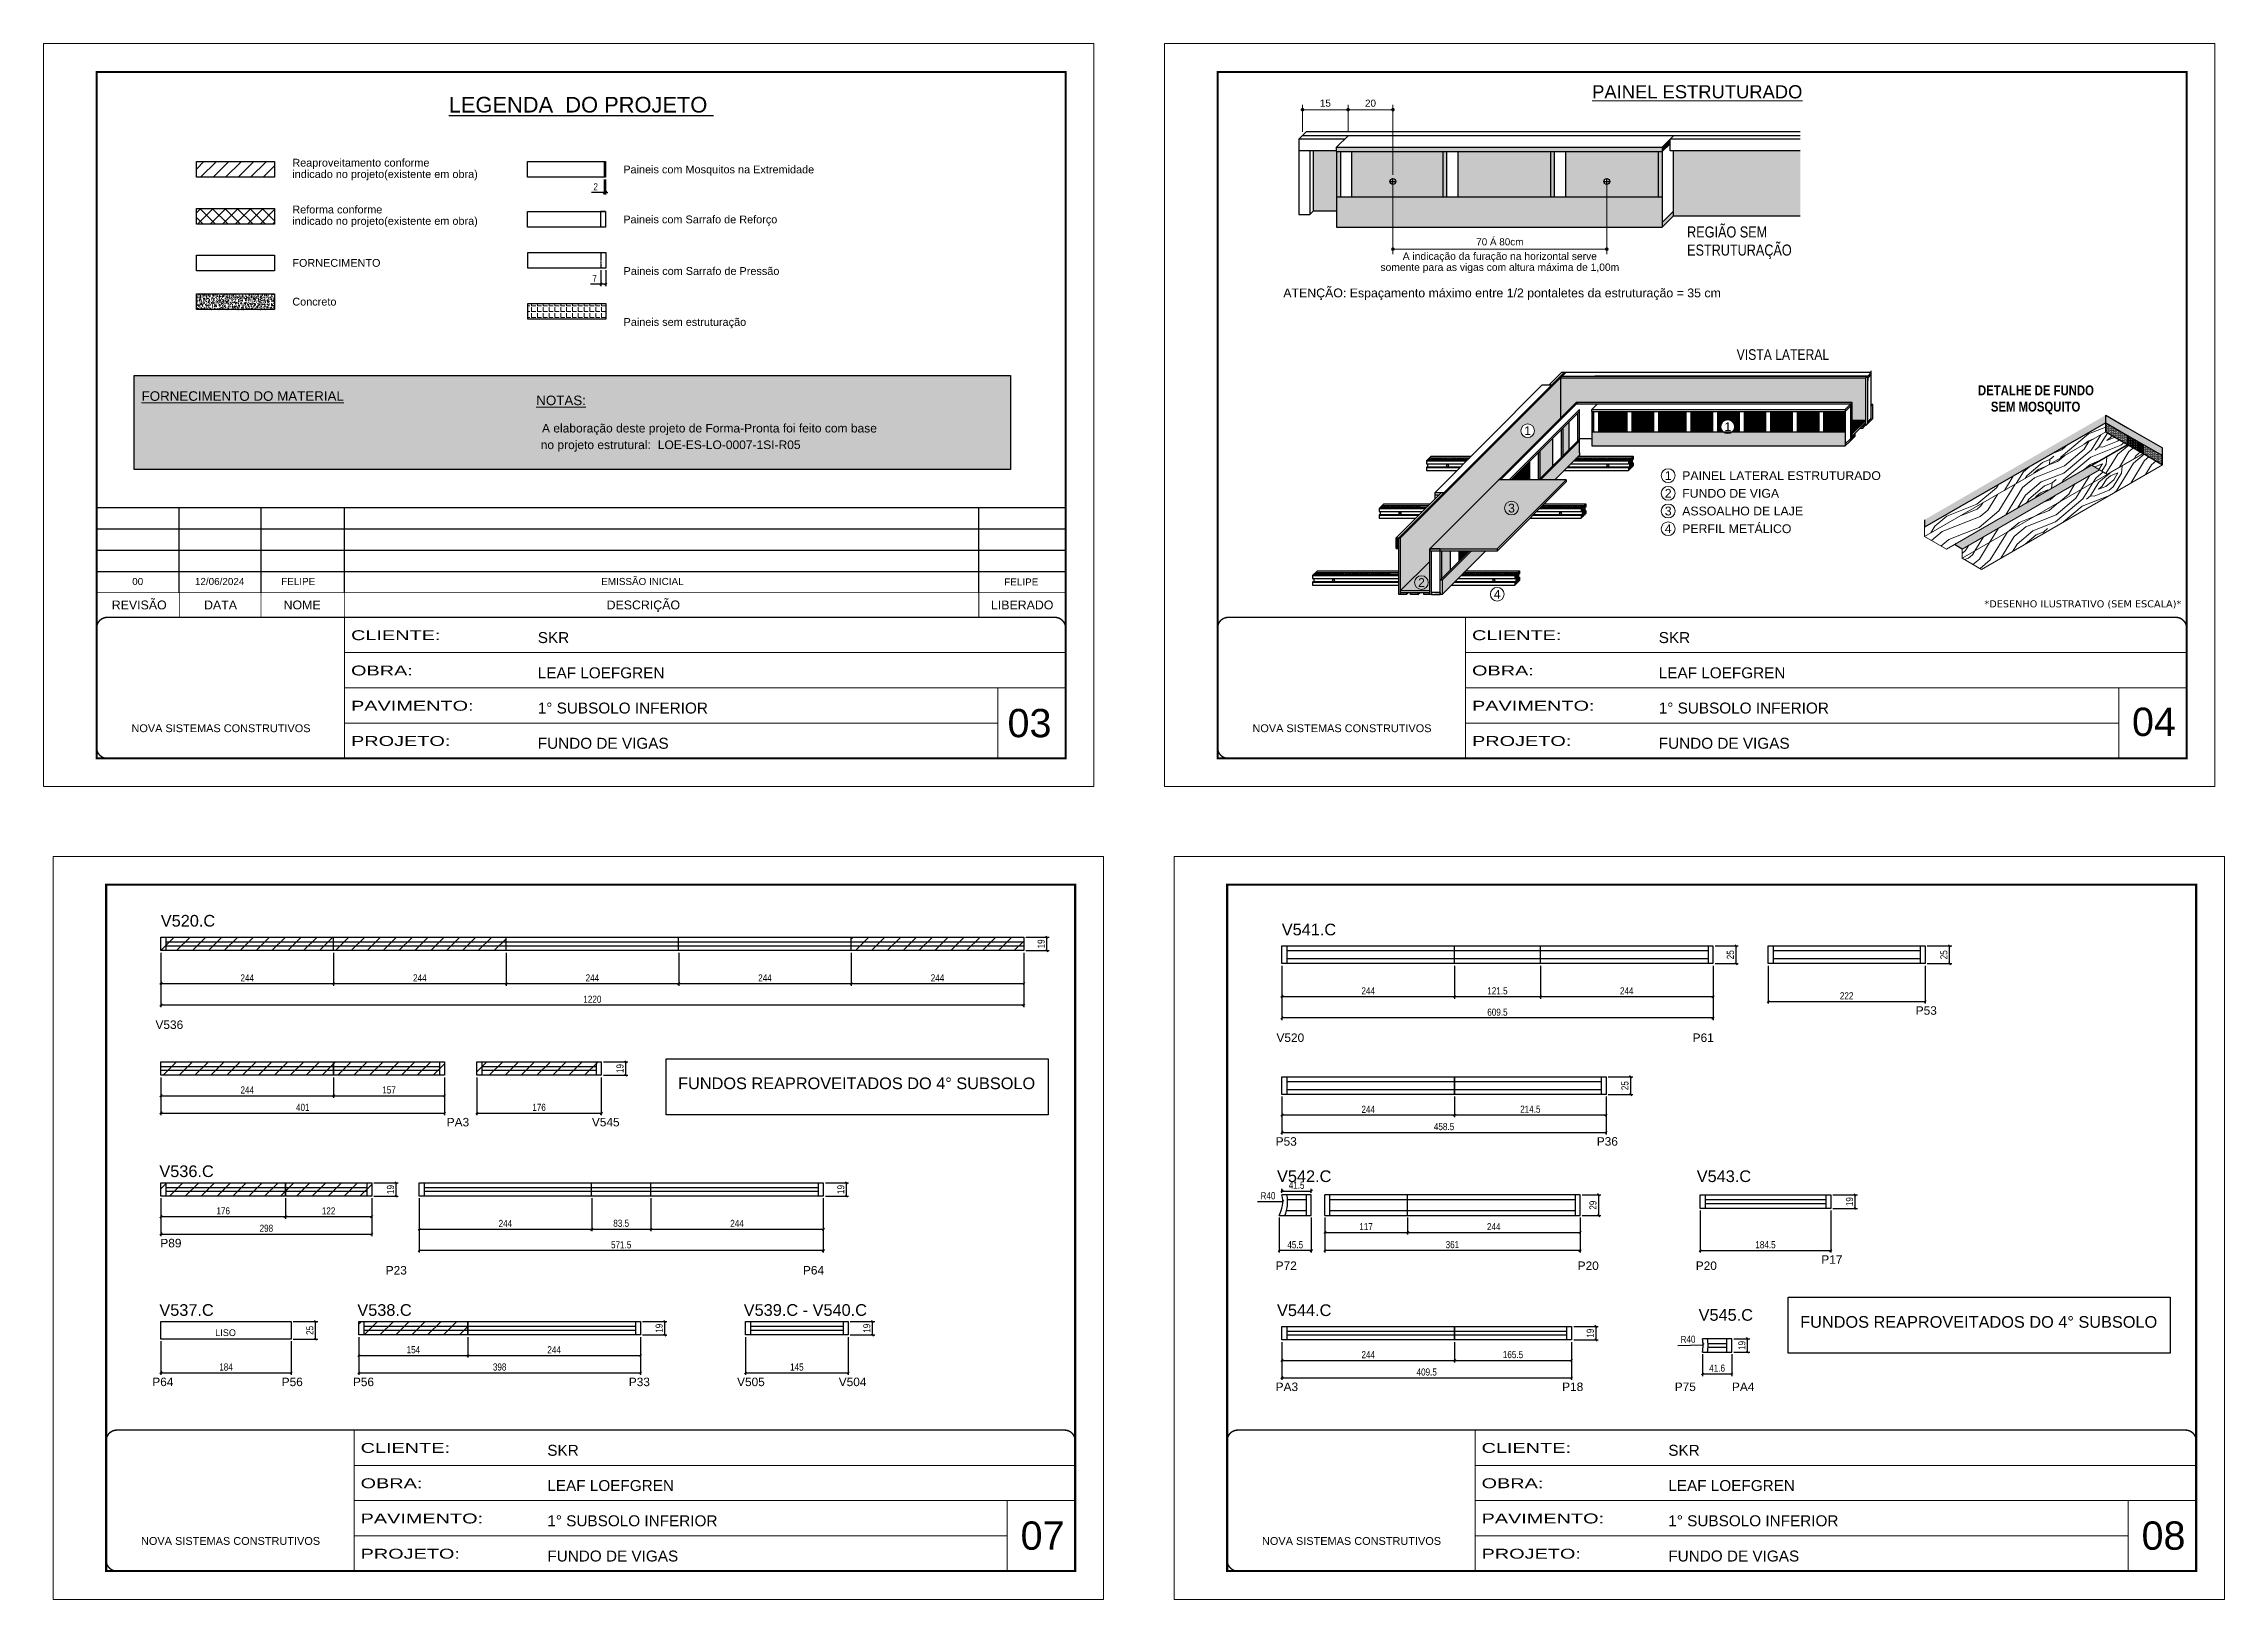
# Model space of a CAD drawing. Extents: x 1959 to 8212, y 2537 to 4735.
# Drawn here: x 5129 to 8212, y 2537 to 4735 of the extents above; entities that cross this region are included whole.
import ezdxf
from ezdxf.enums import TextEntityAlignment as Align

# ---------------------------------------------------------------- set-up
doc = ezdxf.new("R2010")
doc.units = 0
for name, pattern in [('CONTINUO', [0]), ('DASHED', [0.75, 0.5, -0.25]), ('HIDDEN', [0.375, 0.25, -0.125])]:
    doc.linetypes.add(name, pattern=pattern)
for name, color, linetype in [('5', 5, 'Continuous'), ('COTA', 241, 'Continuous'), ('HACHURA MADEIRAS', 1, 'Continuous'), ('material do compensado', 7, 'Continuous'), ('NOMENCLATURA', 7, 'Continuous'), ('Painéis', 200, 'Continuous'), ('SARR_2.2x7', 40, 'Continuous'), ('texto', 7, 'Continuous')]:
    doc.layers.add(name, color=color, linetype=linetype)
for name, color, linetype, lineweight in [('CARIMBO', 255, 'Continuous', 9), ('Demarcação 1', 251, 'Continuous', 9), ('Folhas', 255, 'Continuous', 9), ('fundo', 100, 'Continuous', 9), ('Hachura', 251, 'Continuous', 9), ('Madeira', 126, 'Continuous', 18), ('REAPROVEITAMENTO', 251, 'Continuous', 9), ('SARRAFO DE PRESSAO', 251, 'DASHED', 9)]:
    doc.layers.add(name, color=color, linetype=linetype, lineweight=lineweight)
doc.layers.add('Demarcação 2', color=7, linetype='Continuous', lineweight=9, true_color=0xe0e0e0)
doc.styles.add('ARIAL', font='arial.ttf')
doc.styles.add('CESAR1', font='arial.ttf', dxfattribs={"oblique": 15})
doc.styles.add('COTA TECNICA', font='techl___.ttf', dxfattribs={"height": 10})
doc.styles.add('COTA TECNICA-50', font='techl___.ttf', dxfattribs={"height": 10})
doc.styles.add('ROMANC', font='techb___.ttf', dxfattribs={"height": 2.5})
doc.styles.get("Standard").update_dxf_attribs({"font": 'arial.ttf'})
doc.styles.add('stylellllll', font='verdana.ttf', dxfattribs={"height": 2})
doc.styles.add('Tecnologia', font='')
doc.styles.add('texto', font='ARIALN.TTF')
doc.styles.get('Tecnologia').set_extended_font_data('Forgotten Futurist')
doc.dimstyles.new('1x', dxfattribs={"dimtxt": 10, "dimasz": 5, "dimexe": 7, "dimexo": 5, "dimgap": 4, "dimtad": 1, "dimdec": 1, "dimdsep": 46, "dimtxsty": 'Standard', "dimblk": 'DOT', "dimcen": 0.09, "dimclrd": 4, "dimclre": 4, "dimclrt": 2, "dimadec": 0, "dimazin": 2, "dimtfac": 1, "dimtdec": 1, "dimtmove": 0, "dimatfit": 3, "dimldrblk": 'DOT', "dimfxl": 1, "dimtolj": 1, "dimtzin": 0, "dimlwd": 9, "dimlwe": 9, "dimarcsym": 0})
doc.dimstyles.new('COTA PAINEL-50', dxfattribs={"dimtxt": 10, "dimasz": 3, "dimexe": 3, "dimexo": 3, "dimgap": 3, "dimtad": 1, "dimdec": 1, "dimzin": 12, "dimdsep": 46, "dimtxsty": 'COTA TECNICA-50', "dimblk1": 'OBLIQUE', "dimblk2": 'OBLIQUE', "dimsah": 1, "dimcen": 0.9, "dimclrd": 4, "dimclre": 4, "dimclrt": 240, "dimadec": 1, "dimazin": 3, "dimtfac": 1, "dimtdec": 1, "dimtmove": 0, "dimatfit": 3, "dimfxl": 1, "dimtolj": 1, "dimtzin": 12, "dimarcsym": 0})
doc.dimstyles.new('PAINEL', dxfattribs={"dimtxt": 10, "dimasz": 3, "dimexe": 3, "dimexo": 3, "dimgap": 3, "dimtad": 1, "dimdec": 1, "dimzin": 12, "dimdsep": 46, "dimtxsty": 'COTA TECNICA', "dimblk1": 'OBLIQUE', "dimblk2": 'OBLIQUE', "dimsah": 1, "dimcen": 0.9, "dimclrd": 4, "dimclre": 4, "dimclrt": 240, "dimadec": 1, "dimazin": 3, "dimtfac": 1, "dimtdec": 1, "dimtmove": 0, "dimatfit": 3, "dimfxl": 1, "dimtolj": 1, "dimtzin": 12, "dimarcsym": 0})
pattern_1 = [(45, (4506.2714, 52374.5071), (0.99436891, 3.64601934), [4.6875, -0.9375, 0, -0.9375])]
pattern_2 = [(355, (-41620.4, 1337.66), (111.07494, 93.20294), [5.12645, -97.40264]), (85, (-41576.42, 1369.83), (-93.20294, 111.07494), [10.2529, -92.27619]), (40, (-41597.74, 1361.41), (8.936, 102.13894), [7.24881, -21.74642, 7.24881, -14.497615, 50.751904, -43.50449]), (40, (-41625.96, 1333), (8.936, 102.13894), [7.24983, -14.49967, 7.24983, -115.99871]), (40, (-41589.315, 1340.09), (8.936, 102.13894), [7.24983, -137.7482]), (40, (-41579.55, 1334.086), (8.936, 102.13894), [7.24983, -137.7482]), (40, (-41593.975, 1345.64), (8.936, 102.13894), [7.24983, -137.7482]), (40, (-41598.635, 1351.194), (8.936, 102.13894), [14.49967, -130.49838]), (40, (-41566.4, 1425.564), (8.936, 102.13894), [14.49967, -130.49838]), (40, (-41608.4, 1357.194), (8.936, 102.13894), [28.99933, -115.99871]), (40, (-41613.06, 1362.75), (8.936, 102.13894), [28.99933, -115.99871]), (40, (-41543.99, 1387.58), (8.936, 102.13894), [28.99933, -115.99871]), (40, (-41617.276, 1373.41), (8.936, 102.13894), [21.7497, -123.24834]), (40, (-41636.36, 1390.52), (8.936, 102.13894), [21.7497, -123.24834]), (40, (-41627.04, 1379.41), (8.936, 102.13894), [21.7497, -123.24834]), (40, (-41557.97, 1404.24), (8.936, 102.13894), [36.24951, -108.74853]), (40, (-41567.74, 1410.24), (8.936, 102.13894), [36.24951, -108.74853]), (40, (-41559.76, 1383.815), (8.936, 102.13894), [50.74931, -94.24873]), (21.56505, (-41609.296, 1346.98), (102.138945, -8.936), [11.4631, -217.79893]), (21.56505, (-41586.187, 1375.835), (102.138945, -8.936), [11.4631, -217.79893]), (21.56505, (-41592.19, 1366.07), (102.138945, -8.936), [11.4631, -217.79893]), (21.56505, (-41615.296, 1337.213), (102.138945, -8.936), [22.9262, -206.33583]), (21.56505, (-41590.847, 1381.39), (102.138945, -8.936), [34.3893, -194.87273]), (21.56505, (-41600.614, 1387.39), (102.138945, -8.936), [45.8524, -183.40963]), (21.56505, (-41610.38, 1393.39), (102.138945, -8.936), [45.8524, -183.40963]), (21.56505, (-41623.02, 1425.37), (102.138945, -8.936), [45.8524, -183.40963]), (21.56505, (-41623.915, 1415.16), (102.138945, -8.936), [57.3155, -171.94653]), (21.56505, (-41619.7, 1404.497), (102.138945, -8.936), [57.3155, -171.94653]), (58.43495, (-41587.528, 1360.514), (8.936, 102.138945), [11.4631, -217.79893]), (58.43495, (-41603.74, 1351.64), (8.936, 102.138945), [11.4631, -217.79893]), (58.43495, (-41620.403, 1337.66), (8.936, 102.138945), [22.9262, -206.33583]), (58.43495, (-41588.42, 1350.3), (8.936, 102.138945), [22.9262, -206.33583]), (58.43495, (-41631.064, 1333.447), (8.936, 102.138945), [34.3893, -194.87273]), (58.43495, (-41641.28, 1334.34), (8.936, 102.138945), [45.8524, -183.40963]), (58.43495, (-41548.906, 1331.405), (8.936, 102.138945), [45.8524, -183.40963]), (58.43495, (-41583.76, 1344.747), (8.936, 102.138945), [45.8524, -183.40963]), (58.43495, (-41564.227, 1332.745), (8.936, 102.138945), [57.3155, -171.94653]), (58.43495, (-41573.994, 1338.746), (8.936, 102.138945), [57.3155, -171.94653])]
pattern_3 = [(0, (-30727.8862, -6416.2912), (0.82275303, 1.645506056), [0, -1.645506056])]

msp = doc.modelspace()

# ---------------------------------------------------------------- texts
at = {"color": 0, "linetype": 'Continuous', "ltscale": 5, "style": 'ARIAL'}
msp.add_text('%%ULEGENDA  DO PROJETO ', height=22.1184, dxfattribs=at).set_placement((5888.68, 4637.89), align=Align.CENTER)
at = {"style": 'ARIAL'}
for s, p in [('REVISÃO', (5263.95, 3941.96)), ('DATA', (5378.93, 3941.96)), ('NOME', (5494.28, 3941.96)), ('DESCRIÇÃO', (5976.73, 3941.96)), ('LIBERADO', (6512.41, 3941.96))]:
    msp.add_text(s, height=12.5, dxfattribs=at).set_placement(p, align=Align.MIDDLE_CENTER)
at = {"style": 'stylellllll'}
msp.add_text('*DESENHO ILUSTRATIVO (SEM ESCALA)*', height=10, dxfattribs=at).set_placement((8151.35, 3938.55), align=Align.RIGHT)
at = {"layer": '5', "linetype": 'Continuous'}
for s, p in [('P53', (7775.85, 3362.82)), ('V536', (5286.98, 3342.74)), ('V520', (6871.98, 3324.41)), ('P61', (7460.43, 3324.41)), ('PA3', (5698.76, 3205.04)), ('V545', (5904.02, 3205.04)), ('P53', (6870.86, 3177.81)), ('P36', (7324.91, 3177.81)), ('P89', (5293.83, 3034.13)), ('P17', (7642.38, 3010.87)), ('P23', (5612.52, 2995.72)), ('P64', (6202.44, 2995.72)), ('P72', (6870.86, 3002.17)), ('P20', (7297.86, 3002.17)), ('P20', (7464.84, 3002.17)), ('P64', (5282.45, 2837.98)), ('P56', (5465.41, 2837.98)), ('P56', (5566.14, 2837.98)), ('P33', (5956.21, 2837.98)), ('V505', (6109.32, 2837.98)), ('V504', (6253.04, 2837.98)), ('PA3', (6870.86, 2831.02)), ('P18', (7275.91, 2831.02)), ('P75', (7435.13, 2831.02)), ('PA4', (7516.03, 2831.02))]:
    msp.add_text(s, height=12, rotation=359.99996, dxfattribs=at).set_placement(p)
at = {"layer": 'CARIMBO', "linetype": 'Continuous', "ltscale": 2, "style": 'ARIAL'}
msp.add_text('%%UPAINEL ESTRUTURADO', height=18.59, dxfattribs=at).set_placement((7466.92, 4657.89), align=Align.CENTER)
at = {"layer": 'CARIMBO'}
for s, height, style, p in [('Reaproveitamento conforme ', 11, 'ARIAL', (5480.43, 4566.99)), ('indicado no projeto(existente em obra)', 11, 'ARIAL', (5480.43, 4550.9)), ('Paineis com Mosquitos na Extremidade', 11, 'ARIAL', (5948.41, 4557.41)), ('Reforma conforme ', 11, 'ARIAL', (5480.43, 4500.76)), ('indicado no projeto(existente em obra)', 11, 'ARIAL', (5480.43, 4484.67)), ('Paineis com Sarrafo de Reforço', 11, 'ARIAL', (5948.41, 4486.81)), ('FORNECIMENTO', 11, 'ARIAL', (5480.43, 4425.37)), ('Paineis com Sarrafo de Pressão', 11, 'ARIAL', (5948.77, 4413.92)), ('Concreto', 11, 'ARIAL', (5480.43, 4370.57)), ('Paineis sem estruturação', 11, 'ARIAL', (5948.77, 4341.89)), ('PAINEL LATERAL ESTRUTURADO', 12.436, 'CESAR1', (7445.64, 4124.71)), ('FUNDO DE VIGA', 12.436, 'CESAR1', (7445.64, 4099.71)), ('ASSOALHO DE LAJE', 12.436, 'CESAR1', (7445.64, 4074.71)), ('PERFIL METÁLICO', 12.436, 'CESAR1', (7445.64, 4049.71))]:
    msp.add_text(s, height=height, dxfattribs=dict(at, style=style)).set_placement(p, align=Align.MIDDLE_LEFT)
at = {"layer": 'CARIMBO', "linetype": 'Continuous', "ltscale": 2, "style": 'texto'}
for s, height, p in [('REGIÃO SEM', 15.6, (7452.59, 4461.26)), ('ESTRUTURAÇÃO', 15.6, (7452.59, 4435.7)), ('VISTA LATERAL', 15, (7522.69, 4288.33))]:
    msp.add_text(s, height=height, dxfattribs=at).set_placement(p)
at = {"layer": 'CARIMBO', "color": 2, "style": 'ARIAL'}
for s, height, p in [('A indicação da furação na horizontal serve', 10.4, (7187.79, 4434.88)), ('somente para as vigas com altura máxima de 1,00m', 10.4, (7187.79, 4419.28)), ('ATENÇÃO: Espaçamento máximo entre 1/2 pontaletes da estruturação = 35 cm  ', 12.48, (7195.81, 4382.91))]:
    msp.add_text(s, height=height, dxfattribs=at).set_placement(p, align=Align.MIDDLE_CENTER)
at = {"layer": 'CARIMBO', "color": 5, "style": 'ARIAL'}
for s, height, p in [('%%UFORNECIMENTO DO MATERIAL', 13.5, (5267.29, 4230.43)), ('%%UNOTAS:', 13.5, (5825.36, 4224.31)), ('  A elaboração deste projeto de Forma-Pronta foi feito com base', 12.15, (5824.01, 4185.7)), ('  no projeto estrutural:', 12.15, (5822.19, 4162.22))]:
    msp.add_text(s, height=height, dxfattribs=at).set_placement(p)
at = {"layer": 'CARIMBO', "style": 'ARIAL'}
for s, height, p in [('1', 12.32, (7227.14, 4188.14)), ('1', 12.32, (7510.08, 4193.81)), ('2', 12.44, (7425.87, 4099.71)), ('1', 12.44, (7425.87, 4124.71)), ('3', 12.32, (7204.28, 4078.82)), ('3', 12.44, (7425.87, 4074.71)), ('4', 12.44, (7425.87, 4049.71)), ('2', 12.32, (7076.95, 3973.61)), ('4', 12.32, (7184.09, 3957.05))]:
    msp.add_text(s, height=height, dxfattribs=at).set_placement(p, align=Align.MIDDLE_CENTER)
at = {"layer": 'CARIMBO', "color": 1, "style": 'ARIAL'}
msp.add_text('LOE-ES-LO-0007-1SI-R05', height=12.15, dxfattribs=at).set_placement((5997.18, 4162.26))
at = {"layer": 'CARIMBO', "style": 'ARIAL'}
for s, height, p in [('00', 10, (5254.03, 3970.14)), ('12/06/2024', 10, (5342.68, 3970.14)), ('FELIPE', 10, (5464.72, 3970.14)), ('EMISSÃO INICIAL', 10, (5917.27, 3970.14)), ('04', 40, (8081.63, 3756.79)), ('07', 40, (6510.13, 2606.79)), ('08', 40, (8095.13, 2606.79))]:
    msp.add_text(s, height=height, dxfattribs=at).set_placement(p)
at = {"layer": 'CARIMBO', "color": 7, "style": 'ARIAL'}
msp.add_text('03', height=40, dxfattribs=at).set_placement((6491.68, 3755.02))
at = {"layer": 'CARIMBO', "style": 'Tecnologia'}
msp.add_text('LISO', height=9.599, dxfattribs=at).set_placement((5386.06, 2908.7), align=Align.CENTER)
at = {"layer": 'CARIMBO', "style": 'ARIAL'}
msp.add_attdef('FELIPE', text='', height=10, dxfattribs=at).set_placement((6511.12, 3974.46), align=Align.MIDDLE_CENTER)
at = {"layer": 'NOMENCLATURA', "linetype": 'Continuous'}
for s, p in [('V520.C', (5294.46, 3487.39)), ('V541.C', (6879.46, 3475.05)), ('FUNDOS REAPROVEITADOS DO 4° SUBSOLO', (6025.89, 3257.66)), ('V536.C', (5292.43, 3133.46)), ('V542.C', (6872.72, 3126.4)), ('V543.C', (7466.2, 3126.4)), ('V537.C', (5292.43, 2937.31)), ('V538.C', (5572.35, 2937.31)), ('V539.C - V540.C', (6118.7, 2937.31)), ('V544.C', (6872.72, 2937.03)), ('V545.C', (7468.86, 2930.35)), ('FUNDOS REAPROVEITADOS DO 4° SUBSOLO', (7612.45, 2920.45))]:
    msp.add_text(s, height=16.5, dxfattribs=at).set_placement(p)
at = {"layer": 'texto', "style": 'ROMANC'}
for s, p in [('DETALHE DE FUNDO ', (7948.08, 4245.29)), ('SEM MOSQUITO', (7945.34, 4222.24))]:
    msp.add_text(s, height=14, dxfattribs=at).set_placement(p, align=Align.MIDDLE_CENTER)

# ---------------------------------------------------------------- blocks, each defined once
blk = doc.blocks.new('9999999999')
at = {"color": 30, "linetype": 'CONTINUO'}
for p, q in [((98564.6, 34230.2), (98564.6, 34429.4)), ((98564.6, 34379.6), (99584, 34379.6)), ((98564.6, 34329.8), (99488, 34329.8)), ((99584, 34329.8), (99488, 34329.8)), ((99488, 34329.8), (99488, 34230.2)), ((98564.6, 34280), (99488, 34280))]:
    blk.add_line(p, q, dxfattribs=at)
at = {"color": 30, "linetype": 'CONTINUO', "const_width": 2}
blk.add_lwpolyline([(99584, 34230.2), (99584, 34414.4, 0.414214), (99569, 34429.4), (98229, 34429.4, 0.414214), (98214, 34414.4), (98214, 34245.2, 0.414214), (98229, 34230.2), (99584, 34230.2)], format="xyb", dxfattribs=at)
at = {"layer": 'Folhas'}
blk.add_lwpolyline([(98139, 34190.2), (99624, 34190.2), (99624, 35240.2), (98139, 35240.2)], close=True, dxfattribs=at)
at = {"layer": 'Folhas', "color": 30, "const_width": 3}
blk.add_lwpolyline([(98214, 34230.2), (99584, 34230.2), (99584, 35200.2), (98214, 35200.2)], close=True, dxfattribs=at)
at = {"color": 7, "linetype": 'Continuous', "ltscale": 5, "style": 'ARIAL'}
for s, height, p in [('SKR', 15.48, (98837.7, 34393.1)), ('LEAF LOEFGREN', 15.483, (98837.7, 34343.3)), ('1° SUBSOLO INFERIOR', 15.483, (98837.7, 34293.5)), ('NOVA SISTEMAS CONSTRUTIVOS', 11.059, (98263.2, 34267.2)), ('FUNDO DE VIGAS', 15.483, (98837.7, 34243.7))]:
    blk.add_text(s, height=height, dxfattribs=at).set_placement(p)
at = {"layer": 'Folhas', "color": 7, "style": 'Tecnologia', "width": 1.5}
for s, p in [('CLIENTE:', (98573.7, 34397.2)), ('OBRA:', (98573.7, 34347.3)), ('PAVIMENTO:', (98573.7, 34297.5)), ('PROJETO:', (98573.7, 34247.7))]:
    blk.add_text(s, height=14, dxfattribs=at).set_placement(p)
blk = doc.blocks.new('_Oblique')
at = {"color": 0, "linetype": 'ByBlock', "lineweight": -2}
blk.add_line((-0.5, -0.5), (0.5, 0.5), dxfattribs=at)
blk = doc.blocks.new('*D5')
at = {"layer": 'COTA', "color": 4, "lineweight": -2, "transparency": 16777216}
for p, q in [((5921.4, 4543.3), (5921.4, 4521.9)), ((5923.4, 4543.3), (5923.4, 4521.9)), ((5921.4, 4524.9), (5903.3, 4524.9)), ((5923.4, 4524.9), (5921.4, 4524.9)), ((5923.4, 4524.9), (5926.4, 4524.9))]:
    blk.add_line(p, q, dxfattribs=at)
at = {"layer": 'Defpoints', "color": 0, "transparency": 16777216}
for p in [(5921.4, 4546.3), (5923.4, 4546.3), (5921.4, 4524.9)]:
    blk.add_point(p, dxfattribs=at)
at = {"layer": 'COTA', "color": 4, "lineweight": -2, "transparency": 16777216, "xscale": 3, "yscale": 3, "zscale": 3}
blk.add_blockref('_Oblique', (5921.4, 4524.9), dxfattribs=at)
at = {"layer": 'COTA', "color": 4, "lineweight": -2, "transparency": 16777216, "xscale": 3, "yscale": 3, "zscale": 3, "rotation": 180}
blk.add_blockref('_Oblique', (5923.4, 4524.9), dxfattribs=at)
at = {"layer": 'COTA', "color": 240, "transparency": 16777216, "insert": (5909.3, 4532.9), "char_height": 10, "attachment_point": 5, "style": 'COTA TECNICA'}
blk.add_mtext('\\A1;2', dxfattribs=at)
blk = doc.blocks.new('*D6')
at = {"layer": 'COTA', "color": 4, "lineweight": -2, "transparency": 16777216}
for p, q in [((5916.8, 4414.9), (5916.8, 4392.4)), ((5923.8, 4414.9), (5923.8, 4392.4)), ((5916.8, 4395.4), (5902, 4395.4)), ((5923.8, 4395.4), (5916.8, 4395.4))]:
    blk.add_line(p, q, dxfattribs=at)
at = {"layer": 'Defpoints', "color": 0, "transparency": 16777216}
for p in [(5916.8, 4417.9), (5923.8, 4417.9), (5916.8, 4395.4)]:
    blk.add_point(p, dxfattribs=at)
at = {"layer": 'COTA', "color": 4, "lineweight": -2, "transparency": 16777216, "xscale": 3, "yscale": 3, "zscale": 3, "rotation": 180}
blk.add_blockref('_Oblique', (5916.8, 4395.4), dxfattribs=at)
at = {"layer": 'COTA', "color": 4, "lineweight": -2, "transparency": 16777216, "xscale": 3, "yscale": 3, "zscale": 3}
blk.add_blockref('_Oblique', (5923.8, 4395.4), dxfattribs=at)
at = {"layer": 'COTA', "color": 240, "transparency": 16777216, "insert": (5907.9, 4403.4), "char_height": 10, "attachment_point": 5, "style": 'COTA TECNICA'}
blk.add_mtext('\\A1;7', dxfattribs=at)
blk = doc.blocks.new('*D30')
at = {"layer": 'COTA', "color": 4, "linetype": 'ByBlock', "lineweight": -2, "transparency": 16777216}
for p, q in [((6270.7, 3450.4), (6270.7, 3403.9)), ((6514.7, 3450.4), (6514.7, 3403.9)), ((6270.7, 3406.9), (6514.7, 3406.9))]:
    blk.add_line(p, q, dxfattribs=at)
at = {"layer": 'Defpoints', "color": 0, "linetype": 'ByBlock', "transparency": 16777216}
for p in [(6270.7, 3453.4), (6514.7, 3453.4), (6514.7, 3406.9)]:
    blk.add_point(p, dxfattribs=at)
at = {"layer": 'COTA', "color": 4, "linetype": 'ByBlock', "lineweight": -2, "transparency": 16777216, "xscale": 3, "yscale": 3, "zscale": 3, "rotation": 180}
blk.add_blockref('_Oblique', (6270.7, 3406.9), dxfattribs=at)
at = {"layer": 'COTA', "color": 4, "linetype": 'ByBlock', "lineweight": -2, "transparency": 16777216, "xscale": 3, "yscale": 3, "zscale": 3}
blk.add_blockref('_Oblique', (6514.7, 3406.9), dxfattribs=at)
at = {"layer": 'COTA', "color": 240, "linetype": 'ByBlock', "transparency": 16777216, "insert": (6392.7, 3414.9), "char_height": 10, "attachment_point": 5, "style": 'COTA TECNICA-50'}
blk.add_mtext('\\A1;244', dxfattribs=at)
blk = doc.blocks.new('*D31')
at = {"layer": 'COTA', "color": 4, "lineweight": -2, "transparency": 16777216}
for p, q in [((6517.7, 3472.4), (6550.4, 3472.4)), ((6547.4, 3453.4), (6547.4, 3472.4)), ((6517.7, 3453.4), (6550.4, 3453.4))]:
    blk.add_line(p, q, dxfattribs=at)
at = {"layer": 'Defpoints', "color": 0, "transparency": 16777216}
for p in [(6514.7, 3472.4), (6547.4, 3472.4), (6514.7, 3453.4)]:
    blk.add_point(p, dxfattribs=at)
at = {"layer": 'COTA', "color": 4, "lineweight": -2, "transparency": 16777216, "xscale": 3, "yscale": 3, "zscale": 3}
for p, rotation in [((6547.4, 3472.4), 90), ((6547.4, 3453.4), 270)]:
    blk.add_blockref('_Oblique', p, dxfattribs=dict(at, rotation=rotation))
at = {"layer": 'COTA', "color": 240, "transparency": 16777216, "insert": (6539.3, 3462.9), "char_height": 10, "attachment_point": 5, "rotation": 90, "style": 'COTA TECNICA'}
blk.add_mtext('\\A1;19', dxfattribs=at)
blk = doc.blocks.new('*D32')
at = {"layer": 'COTA', "color": 4, "lineweight": -2, "transparency": 16777216}
for p, q in [((5294.7, 3450.4), (5294.7, 3403.9)), ((5538.7, 3450.4), (5538.7, 3403.9)), ((5294.7, 3406.9), (5538.7, 3406.9))]:
    blk.add_line(p, q, dxfattribs=at)
at = {"layer": 'Defpoints', "color": 0, "transparency": 16777216}
for p in [(5294.7, 3453.4), (5538.7, 3453.4), (5538.7, 3406.9)]:
    blk.add_point(p, dxfattribs=at)
at = {"layer": 'COTA', "color": 4, "lineweight": -2, "transparency": 16777216, "xscale": 3, "yscale": 3, "zscale": 3, "rotation": 180}
blk.add_blockref('_Oblique', (5294.7, 3406.9), dxfattribs=at)
at = {"layer": 'COTA', "color": 4, "lineweight": -2, "transparency": 16777216, "xscale": 3, "yscale": 3, "zscale": 3}
blk.add_blockref('_Oblique', (5538.7, 3406.9), dxfattribs=at)
at = {"layer": 'COTA', "color": 240, "transparency": 16777216, "insert": (5416.7, 3414.9), "char_height": 10, "attachment_point": 5, "style": 'COTA TECNICA'}
blk.add_mtext('\\A1;244', dxfattribs=at)
blk = doc.blocks.new('*D33')
at = {"layer": 'COTA', "color": 4, "lineweight": -2, "transparency": 16777216}
for p, q in [((5294.7, 3450.4), (5294.7, 3373.6)), ((6514.7, 3450.4), (6514.7, 3373.6)), ((6514.7, 3376.6), (5294.7, 3376.6))]:
    blk.add_line(p, q, dxfattribs=at)
at = {"layer": 'Defpoints', "color": 0, "transparency": 16777216}
for p in [(5294.7, 3453.4), (6514.7, 3453.4), (5294.7, 3376.6)]:
    blk.add_point(p, dxfattribs=at)
at = {"layer": 'COTA', "color": 4, "lineweight": -2, "transparency": 16777216, "xscale": 3, "yscale": 3, "zscale": 3, "rotation": 180}
blk.add_blockref('_Oblique', (5294.7, 3376.6), dxfattribs=at)
at = {"layer": 'COTA', "color": 4, "lineweight": -2, "transparency": 16777216, "xscale": 3, "yscale": 3, "zscale": 3}
blk.add_blockref('_Oblique', (6514.7, 3376.6), dxfattribs=at)
at = {"layer": 'COTA', "color": 240, "transparency": 16777216, "insert": (5904.7, 3384.7), "char_height": 10, "attachment_point": 5, "style": 'COTA TECNICA'}
blk.add_mtext('\\A1;1220', dxfattribs=at)
blk = doc.blocks.new('*D34')
at = {"layer": 'COTA', "color": 4, "linetype": 'ByBlock', "lineweight": -2, "transparency": 16777216}
for p, q in [((5294.7, 3274.3), (5294.7, 3245.4)), ((5538.7, 3274.3), (5538.7, 3245.4)), ((5294.7, 3248.4), (5538.7, 3248.4))]:
    blk.add_line(p, q, dxfattribs=at)
at = {"layer": 'Defpoints', "color": 0, "linetype": 'ByBlock', "transparency": 16777216}
for p in [(5294.7, 3277.3), (5538.7, 3277.3), (5538.7, 3248.4)]:
    blk.add_point(p, dxfattribs=at)
at = {"layer": 'COTA', "color": 4, "linetype": 'ByBlock', "lineweight": -2, "transparency": 16777216, "xscale": 3, "yscale": 3, "zscale": 3, "rotation": 180}
blk.add_blockref('_Oblique', (5294.7, 3248.4), dxfattribs=at)
at = {"layer": 'COTA', "color": 4, "linetype": 'ByBlock', "lineweight": -2, "transparency": 16777216, "xscale": 3, "yscale": 3, "zscale": 3}
blk.add_blockref('_Oblique', (5538.7, 3248.4), dxfattribs=at)
at = {"layer": 'COTA', "color": 240, "linetype": 'ByBlock', "transparency": 16777216, "insert": (5416.7, 3256.5), "char_height": 10, "attachment_point": 5, "style": 'COTA TECNICA-50'}
blk.add_mtext('\\A1;244', dxfattribs=at)
blk = doc.blocks.new('*D35')
at = {"layer": 'COTA', "color": 4, "linetype": 'ByBlock', "lineweight": -2, "transparency": 16777216}
for p, q in [((5538.7, 3274.3), (5538.7, 3245.4)), ((5695.7, 3274.3), (5695.7, 3245.4)), ((5538.7, 3248.4), (5695.7, 3248.4))]:
    blk.add_line(p, q, dxfattribs=at)
at = {"layer": 'Defpoints', "color": 0, "linetype": 'ByBlock', "transparency": 16777216}
for p in [(5538.7, 3277.3), (5695.7, 3277.3), (5695.7, 3248.4)]:
    blk.add_point(p, dxfattribs=at)
at = {"layer": 'COTA', "color": 4, "linetype": 'ByBlock', "lineweight": -2, "transparency": 16777216, "xscale": 3, "yscale": 3, "zscale": 3, "rotation": 180}
blk.add_blockref('_Oblique', (5538.7, 3248.4), dxfattribs=at)
at = {"layer": 'COTA', "color": 4, "linetype": 'ByBlock', "lineweight": -2, "transparency": 16777216, "xscale": 3, "yscale": 3, "zscale": 3}
blk.add_blockref('_Oblique', (5695.7, 3248.4), dxfattribs=at)
at = {"layer": 'COTA', "color": 240, "linetype": 'ByBlock', "transparency": 16777216, "insert": (5617.2, 3256.5), "char_height": 10, "attachment_point": 5, "style": 'COTA TECNICA-50'}
blk.add_mtext('\\A1;157', dxfattribs=at)
blk = doc.blocks.new('*D36')
at = {"layer": 'COTA', "color": 4, "lineweight": -2, "transparency": 16777216}
for p, q in [((5294.7, 3274.3), (5294.7, 3220.8)), ((5695.7, 3274.3), (5695.7, 3220.8)), ((5294.7, 3223.8), (5695.7, 3223.8))]:
    blk.add_line(p, q, dxfattribs=at)
at = {"layer": 'Defpoints', "color": 0, "transparency": 16777216}
for p in [(5294.7, 3277.3), (5695.7, 3277.3), (5695.7, 3223.8)]:
    blk.add_point(p, dxfattribs=at)
at = {"layer": 'COTA', "color": 4, "lineweight": -2, "transparency": 16777216, "xscale": 3, "yscale": 3, "zscale": 3, "rotation": 180}
blk.add_blockref('_Oblique', (5294.7, 3223.8), dxfattribs=at)
at = {"layer": 'COTA', "color": 4, "lineweight": -2, "transparency": 16777216, "xscale": 3, "yscale": 3, "zscale": 3}
blk.add_blockref('_Oblique', (5695.7, 3223.8), dxfattribs=at)
at = {"layer": 'COTA', "color": 240, "transparency": 16777216, "insert": (5495.2, 3231.9), "char_height": 10, "attachment_point": 5, "style": 'COTA TECNICA'}
blk.add_mtext('\\A1;401', dxfattribs=at)
blk = doc.blocks.new('*D37')
at = {"layer": 'COTA', "color": 4, "lineweight": -2, "transparency": 16777216}
for p, q in [((5741.3, 3274.3), (5741.3, 3220.8)), ((5917.3, 3274.3), (5917.3, 3220.8)), ((5741.3, 3223.8), (5917.3, 3223.8))]:
    blk.add_line(p, q, dxfattribs=at)
at = {"layer": 'Defpoints', "color": 0, "transparency": 16777216}
for p in [(5741.3, 3277.3), (5917.3, 3277.3), (5917.3, 3223.8)]:
    blk.add_point(p, dxfattribs=at)
at = {"layer": 'COTA', "color": 4, "lineweight": -2, "transparency": 16777216, "xscale": 3, "yscale": 3, "zscale": 3, "rotation": 180}
blk.add_blockref('_Oblique', (5741.3, 3223.8), dxfattribs=at)
at = {"layer": 'COTA', "color": 4, "lineweight": -2, "transparency": 16777216, "xscale": 3, "yscale": 3, "zscale": 3}
blk.add_blockref('_Oblique', (5917.3, 3223.8), dxfattribs=at)
at = {"layer": 'COTA', "color": 240, "transparency": 16777216, "insert": (5829.3, 3231.9), "char_height": 10, "attachment_point": 5, "style": 'COTA TECNICA'}
blk.add_mtext('\\A1;176', dxfattribs=at)
blk = doc.blocks.new('*D38')
at = {"layer": 'COTA', "color": 4, "lineweight": -2, "transparency": 16777216}
for p, q in [((5920.3, 3296.3), (5954.9, 3296.3)), ((5920.3, 3277.3), (5954.9, 3277.3)), ((5951.9, 3277.3), (5951.9, 3296.3))]:
    blk.add_line(p, q, dxfattribs=at)
at = {"layer": 'Defpoints', "color": 0, "transparency": 16777216}
for p in [(5917.3, 3296.3), (5917.3, 3277.3), (5951.9, 3296.3)]:
    blk.add_point(p, dxfattribs=at)
at = {"layer": 'COTA', "color": 4, "lineweight": -2, "transparency": 16777216, "xscale": 3, "yscale": 3, "zscale": 3}
for p, rotation in [((5951.9, 3296.3), 90), ((5951.9, 3277.3), 270)]:
    blk.add_blockref('_Oblique', p, dxfattribs=dict(at, rotation=rotation))
at = {"layer": 'COTA', "color": 240, "transparency": 16777216, "insert": (5943.8, 3286.8), "char_height": 10, "attachment_point": 5, "rotation": 90, "style": 'COTA TECNICA'}
blk.add_mtext('\\A1;19', dxfattribs=at)
blk = doc.blocks.new('*D39')
at = {"layer": 'COTA', "color": 4, "lineweight": -2, "transparency": 16777216}
for p, q in [((5294.7, 2901.3), (5294.7, 2853.8)), ((5478.7, 2901.3), (5478.7, 2853.8)), ((5294.7, 2856.8), (5478.7, 2856.8))]:
    blk.add_line(p, q, dxfattribs=at)
at = {"layer": 'Defpoints', "color": 0, "transparency": 16777216}
for p in [(5294.7, 2904.3), (5478.7, 2904.3), (5478.7, 2856.8)]:
    blk.add_point(p, dxfattribs=at)
at = {"layer": 'COTA', "color": 4, "lineweight": -2, "transparency": 16777216, "xscale": 3, "yscale": 3, "zscale": 3, "rotation": 180}
blk.add_blockref('_Oblique', (5294.7, 2856.8), dxfattribs=at)
at = {"layer": 'COTA', "color": 4, "lineweight": -2, "transparency": 16777216, "xscale": 3, "yscale": 3, "zscale": 3}
blk.add_blockref('_Oblique', (5478.7, 2856.8), dxfattribs=at)
at = {"layer": 'COTA', "color": 240, "transparency": 16777216, "insert": (5386.7, 2864.9), "char_height": 10, "attachment_point": 5, "style": 'COTA TECNICA'}
blk.add_mtext('\\A1;184', dxfattribs=at)
blk = doc.blocks.new('*D40')
at = {"layer": 'COTA', "color": 4, "lineweight": -2, "transparency": 16777216}
for p, q in [((5481.7, 2929.3), (5516.3, 2929.3)), ((5481.7, 2904.3), (5516.3, 2904.3)), ((5513.3, 2904.3), (5513.3, 2929.3))]:
    blk.add_line(p, q, dxfattribs=at)
at = {"layer": 'Defpoints', "color": 0, "transparency": 16777216}
for p in [(5478.7, 2929.3), (5478.7, 2904.3), (5513.3, 2929.3)]:
    blk.add_point(p, dxfattribs=at)
at = {"layer": 'COTA', "color": 4, "lineweight": -2, "transparency": 16777216, "xscale": 3, "yscale": 3, "zscale": 3}
for p, rotation in [((5513.3, 2929.3), 90), ((5513.3, 2904.3), 270)]:
    blk.add_blockref('_Oblique', p, dxfattribs=dict(at, rotation=rotation))
at = {"layer": 'COTA', "color": 240, "transparency": 16777216, "insert": (5505.2, 2916.8), "char_height": 10, "attachment_point": 5, "rotation": 90, "style": 'COTA TECNICA'}
blk.add_mtext('\\A1;25', dxfattribs=at)
blk = doc.blocks.new('*D41')
at = {"layer": 'COTA', "color": 4, "linetype": 'ByBlock', "lineweight": -2, "transparency": 16777216}
for p, q in [((5294.7, 3103.4), (5294.7, 3074.5)), ((5470.7, 3103.4), (5470.7, 3074.5)), ((5294.7, 3077.5), (5470.7, 3077.5))]:
    blk.add_line(p, q, dxfattribs=at)
at = {"layer": 'Defpoints', "color": 0, "linetype": 'ByBlock', "transparency": 16777216}
for p in [(5294.7, 3106.4), (5470.7, 3106.4), (5470.7, 3077.5)]:
    blk.add_point(p, dxfattribs=at)
at = {"layer": 'COTA', "color": 4, "linetype": 'ByBlock', "lineweight": -2, "transparency": 16777216, "xscale": 3, "yscale": 3, "zscale": 3, "rotation": 180}
blk.add_blockref('_Oblique', (5294.7, 3077.5), dxfattribs=at)
at = {"layer": 'COTA', "color": 4, "linetype": 'ByBlock', "lineweight": -2, "transparency": 16777216, "xscale": 3, "yscale": 3, "zscale": 3}
blk.add_blockref('_Oblique', (5470.7, 3077.5), dxfattribs=at)
at = {"layer": 'COTA', "color": 240, "linetype": 'ByBlock', "transparency": 16777216, "insert": (5382.7, 3085.6), "char_height": 10, "attachment_point": 5, "style": 'COTA TECNICA-50'}
blk.add_mtext('\\A1;176', dxfattribs=at)
blk = doc.blocks.new('*D42')
at = {"layer": 'COTA', "color": 4, "linetype": 'ByBlock', "lineweight": -2, "transparency": 16777216}
for p, q in [((5470.7, 3103.4), (5470.7, 3074.5)), ((5592.7, 3103.4), (5592.7, 3074.5)), ((5470.7, 3077.5), (5592.7, 3077.5))]:
    blk.add_line(p, q, dxfattribs=at)
at = {"layer": 'Defpoints', "color": 0, "linetype": 'ByBlock', "transparency": 16777216}
for p in [(5470.7, 3106.4), (5592.7, 3106.4), (5592.7, 3077.5)]:
    blk.add_point(p, dxfattribs=at)
at = {"layer": 'COTA', "color": 4, "linetype": 'ByBlock', "lineweight": -2, "transparency": 16777216, "xscale": 3, "yscale": 3, "zscale": 3, "rotation": 180}
blk.add_blockref('_Oblique', (5470.7, 3077.5), dxfattribs=at)
at = {"layer": 'COTA', "color": 4, "linetype": 'ByBlock', "lineweight": -2, "transparency": 16777216, "xscale": 3, "yscale": 3, "zscale": 3}
blk.add_blockref('_Oblique', (5592.7, 3077.5), dxfattribs=at)
at = {"layer": 'COTA', "color": 240, "linetype": 'ByBlock', "transparency": 16777216, "insert": (5531.7, 3085.6), "char_height": 10, "attachment_point": 5, "style": 'COTA TECNICA-50'}
blk.add_mtext('\\A1;122', dxfattribs=at)
blk = doc.blocks.new('*D43')
at = {"layer": 'COTA', "color": 4, "lineweight": -2, "transparency": 16777216}
for p, q in [((5294.7, 3103.4), (5294.7, 3049.9)), ((5592.7, 3103.4), (5592.7, 3049.9)), ((5294.7, 3052.9), (5592.7, 3052.9))]:
    blk.add_line(p, q, dxfattribs=at)
at = {"layer": 'Defpoints', "color": 0, "transparency": 16777216}
for p in [(5294.7, 3106.4), (5592.7, 3106.4), (5592.7, 3052.9)]:
    blk.add_point(p, dxfattribs=at)
at = {"layer": 'COTA', "color": 4, "lineweight": -2, "transparency": 16777216, "xscale": 3, "yscale": 3, "zscale": 3, "rotation": 180}
blk.add_blockref('_Oblique', (5294.7, 3052.9), dxfattribs=at)
at = {"layer": 'COTA', "color": 4, "lineweight": -2, "transparency": 16777216, "xscale": 3, "yscale": 3, "zscale": 3}
blk.add_blockref('_Oblique', (5592.7, 3052.9), dxfattribs=at)
at = {"layer": 'COTA', "color": 240, "transparency": 16777216, "insert": (5443.7, 3061), "char_height": 10, "attachment_point": 5, "style": 'COTA TECNICA'}
blk.add_mtext('\\A1;298', dxfattribs=at)
blk = doc.blocks.new('*D44')
at = {"layer": 'COTA', "color": 4, "lineweight": -2, "transparency": 16777216}
for p, q in [((5595.7, 3125.4), (5630.3, 3125.4)), ((5627.3, 3106.4), (5627.3, 3125.4)), ((5595.7, 3106.4), (5630.3, 3106.4))]:
    blk.add_line(p, q, dxfattribs=at)
at = {"layer": 'Defpoints', "color": 0, "transparency": 16777216}
for p in [(5592.7, 3125.4), (5627.3, 3125.4), (5592.7, 3106.4)]:
    blk.add_point(p, dxfattribs=at)
at = {"layer": 'COTA', "color": 4, "lineweight": -2, "transparency": 16777216, "xscale": 3, "yscale": 3, "zscale": 3}
for p, rotation in [((5627.3, 3125.4), 90), ((5627.3, 3106.4), 270)]:
    blk.add_blockref('_Oblique', p, dxfattribs=dict(at, rotation=rotation))
at = {"layer": 'COTA', "color": 240, "transparency": 16777216, "insert": (5619.2, 3115.9), "char_height": 10, "attachment_point": 5, "rotation": 90, "style": 'COTA TECNICA'}
blk.add_mtext('\\A1;19', dxfattribs=at)
blk = doc.blocks.new('*D45')
at = {"layer": 'COTA', "color": 4, "linetype": 'ByBlock', "lineweight": -2, "transparency": 16777216}
for p, q in [((5987.2, 3103.4), (5987.2, 3056.8)), ((6231.2, 3103.4), (6231.2, 3056.8)), ((5987.2, 3059.8), (6231.2, 3059.8))]:
    blk.add_line(p, q, dxfattribs=at)
at = {"layer": 'Defpoints', "color": 0, "linetype": 'ByBlock', "transparency": 16777216}
for p in [(5987.2, 3106.4), (6231.2, 3106.4), (6231.2, 3059.8)]:
    blk.add_point(p, dxfattribs=at)
at = {"layer": 'COTA', "color": 4, "linetype": 'ByBlock', "lineweight": -2, "transparency": 16777216, "xscale": 3, "yscale": 3, "zscale": 3, "rotation": 180}
blk.add_blockref('_Oblique', (5987.2, 3059.8), dxfattribs=at)
at = {"layer": 'COTA', "color": 4, "linetype": 'ByBlock', "lineweight": -2, "transparency": 16777216, "xscale": 3, "yscale": 3, "zscale": 3}
blk.add_blockref('_Oblique', (6231.2, 3059.8), dxfattribs=at)
at = {"layer": 'COTA', "color": 240, "linetype": 'ByBlock', "transparency": 16777216, "insert": (6109.2, 3067.9), "char_height": 10, "attachment_point": 5, "style": 'COTA TECNICA-50'}
blk.add_mtext('\\A1;244', dxfattribs=at)
blk = doc.blocks.new('*D46')
at = {"layer": 'COTA', "color": 4, "lineweight": -2, "transparency": 16777216}
for p, q in [((6234.2, 3125.4), (6267, 3125.4)), ((6264, 3106.4), (6264, 3125.4)), ((6234.2, 3106.4), (6267, 3106.4))]:
    blk.add_line(p, q, dxfattribs=at)
at = {"layer": 'Defpoints', "color": 0, "transparency": 16777216}
for p in [(6231.2, 3125.4), (6264, 3125.4), (6231.2, 3106.4)]:
    blk.add_point(p, dxfattribs=at)
at = {"layer": 'COTA', "color": 4, "lineweight": -2, "transparency": 16777216, "xscale": 3, "yscale": 3, "zscale": 3}
for p, rotation in [((6264, 3125.4), 90), ((6264, 3106.4), 270)]:
    blk.add_blockref('_Oblique', p, dxfattribs=dict(at, rotation=rotation))
at = {"layer": 'COTA', "color": 240, "transparency": 16777216, "insert": (6255.9, 3115.9), "char_height": 10, "attachment_point": 5, "rotation": 90, "style": 'COTA TECNICA'}
blk.add_mtext('\\A1;19', dxfattribs=at)
blk = doc.blocks.new('*D47')
at = {"layer": 'COTA', "color": 4, "lineweight": -2, "transparency": 16777216}
for p, q in [((5659.7, 3103.4), (5659.7, 3056.8)), ((5903.7, 3103.4), (5903.7, 3056.8)), ((5659.7, 3059.8), (5903.7, 3059.8))]:
    blk.add_line(p, q, dxfattribs=at)
at = {"layer": 'Defpoints', "color": 0, "transparency": 16777216}
for p in [(5659.7, 3106.4), (5903.7, 3106.4), (5903.7, 3059.8)]:
    blk.add_point(p, dxfattribs=at)
at = {"layer": 'COTA', "color": 4, "lineweight": -2, "transparency": 16777216, "xscale": 3, "yscale": 3, "zscale": 3, "rotation": 180}
blk.add_blockref('_Oblique', (5659.7, 3059.8), dxfattribs=at)
at = {"layer": 'COTA', "color": 4, "lineweight": -2, "transparency": 16777216, "xscale": 3, "yscale": 3, "zscale": 3}
blk.add_blockref('_Oblique', (5903.7, 3059.8), dxfattribs=at)
at = {"layer": 'COTA', "color": 240, "transparency": 16777216, "insert": (5781.7, 3067.9), "char_height": 10, "attachment_point": 5, "style": 'COTA TECNICA'}
blk.add_mtext('\\A1;244', dxfattribs=at)
blk = doc.blocks.new('*D48')
at = {"layer": 'COTA', "color": 4, "lineweight": -2, "transparency": 16777216}
for p, q in [((5903.7, 3103.4), (5903.7, 3056.8)), ((5987.2, 3103.4), (5987.2, 3056.8)), ((5903.7, 3059.8), (5987.2, 3059.8))]:
    blk.add_line(p, q, dxfattribs=at)
at = {"layer": 'Defpoints', "color": 0, "transparency": 16777216}
for p in [(5903.7, 3106.4), (5987.2, 3106.4), (5987.2, 3059.8)]:
    blk.add_point(p, dxfattribs=at)
at = {"layer": 'COTA', "color": 4, "lineweight": -2, "transparency": 16777216, "xscale": 3, "yscale": 3, "zscale": 3, "rotation": 180}
blk.add_blockref('_Oblique', (5903.7, 3059.8), dxfattribs=at)
at = {"layer": 'COTA', "color": 4, "lineweight": -2, "transparency": 16777216, "xscale": 3, "yscale": 3, "zscale": 3}
blk.add_blockref('_Oblique', (5987.2, 3059.8), dxfattribs=at)
at = {"layer": 'COTA', "color": 240, "transparency": 16777216, "insert": (5945.4, 3068.1), "char_height": 10, "attachment_point": 5, "style": 'COTA TECNICA'}
blk.add_mtext('\\A1;83.5', dxfattribs=at)
blk = doc.blocks.new('*D49')
at = {"layer": 'COTA', "color": 4, "lineweight": -2, "transparency": 16777216}
for p, q in [((5659.7, 3103.4), (5659.7, 3026.6)), ((6231.2, 3103.4), (6231.2, 3026.6)), ((6231.2, 3029.6), (5659.7, 3029.6))]:
    blk.add_line(p, q, dxfattribs=at)
at = {"layer": 'Defpoints', "color": 0, "transparency": 16777216}
for p in [(5659.7, 3106.4), (6231.2, 3106.4), (5659.7, 3029.6)]:
    blk.add_point(p, dxfattribs=at)
at = {"layer": 'COTA', "color": 4, "lineweight": -2, "transparency": 16777216, "xscale": 3, "yscale": 3, "zscale": 3, "rotation": 180}
blk.add_blockref('_Oblique', (5659.7, 3029.6), dxfattribs=at)
at = {"layer": 'COTA', "color": 4, "lineweight": -2, "transparency": 16777216, "xscale": 3, "yscale": 3, "zscale": 3}
blk.add_blockref('_Oblique', (6231.2, 3029.6), dxfattribs=at)
at = {"layer": 'COTA', "color": 240, "transparency": 16777216, "insert": (5945.4, 3037.7), "char_height": 10, "attachment_point": 5, "style": 'COTA TECNICA'}
blk.add_mtext('\\A1;571.5', dxfattribs=at)
blk = doc.blocks.new('*D50')
at = {"layer": 'COTA', "color": 4, "linetype": 'ByBlock', "lineweight": -2, "transparency": 16777216}
for p, q in [((5574.6, 2907.3), (5574.6, 2878.3)), ((5728.6, 2907.3), (5728.6, 2878.3)), ((5574.6, 2881.3), (5728.6, 2881.3))]:
    blk.add_line(p, q, dxfattribs=at)
at = {"layer": 'Defpoints', "color": 0, "linetype": 'ByBlock', "transparency": 16777216}
for p in [(5574.6, 2910.3), (5728.6, 2910.3), (5728.6, 2881.3)]:
    blk.add_point(p, dxfattribs=at)
at = {"layer": 'COTA', "color": 4, "linetype": 'ByBlock', "lineweight": -2, "transparency": 16777216, "xscale": 3, "yscale": 3, "zscale": 3, "rotation": 180}
blk.add_blockref('_Oblique', (5574.6, 2881.3), dxfattribs=at)
at = {"layer": 'COTA', "color": 4, "linetype": 'ByBlock', "lineweight": -2, "transparency": 16777216, "xscale": 3, "yscale": 3, "zscale": 3}
blk.add_blockref('_Oblique', (5728.6, 2881.3), dxfattribs=at)
at = {"layer": 'COTA', "color": 240, "linetype": 'ByBlock', "transparency": 16777216, "insert": (5651.6, 2889.4), "char_height": 10, "attachment_point": 5, "style": 'COTA TECNICA-50'}
blk.add_mtext('\\A1;154', dxfattribs=at)
blk = doc.blocks.new('*D51')
at = {"layer": 'COTA', "color": 4, "linetype": 'ByBlock', "lineweight": -2, "transparency": 16777216}
for p, q in [((5728.6, 2907.3), (5728.6, 2878.3)), ((5972.6, 2907.3), (5972.6, 2878.3)), ((5728.6, 2881.3), (5972.6, 2881.3))]:
    blk.add_line(p, q, dxfattribs=at)
at = {"layer": 'Defpoints', "color": 0, "linetype": 'ByBlock', "transparency": 16777216}
for p in [(5728.6, 2910.3), (5972.6, 2910.3), (5972.6, 2881.3)]:
    blk.add_point(p, dxfattribs=at)
at = {"layer": 'COTA', "color": 4, "linetype": 'ByBlock', "lineweight": -2, "transparency": 16777216, "xscale": 3, "yscale": 3, "zscale": 3, "rotation": 180}
blk.add_blockref('_Oblique', (5728.6, 2881.3), dxfattribs=at)
at = {"layer": 'COTA', "color": 4, "linetype": 'ByBlock', "lineweight": -2, "transparency": 16777216, "xscale": 3, "yscale": 3, "zscale": 3}
blk.add_blockref('_Oblique', (5972.6, 2881.3), dxfattribs=at)
at = {"layer": 'COTA', "color": 240, "linetype": 'ByBlock', "transparency": 16777216, "insert": (5850.6, 2889.4), "char_height": 10, "attachment_point": 5, "style": 'COTA TECNICA-50'}
blk.add_mtext('\\A1;244', dxfattribs=at)
blk = doc.blocks.new('*D52')
at = {"layer": 'COTA', "color": 4, "lineweight": -2, "transparency": 16777216}
for p, q in [((5574.6, 2907.3), (5574.6, 2853.8)), ((5972.6, 2907.3), (5972.6, 2853.8)), ((5574.6, 2856.8), (5972.6, 2856.8))]:
    blk.add_line(p, q, dxfattribs=at)
at = {"layer": 'Defpoints', "color": 0, "transparency": 16777216}
for p in [(5574.6, 2910.3), (5972.6, 2910.3), (5972.6, 2856.8)]:
    blk.add_point(p, dxfattribs=at)
at = {"layer": 'COTA', "color": 4, "lineweight": -2, "transparency": 16777216, "xscale": 3, "yscale": 3, "zscale": 3, "rotation": 180}
blk.add_blockref('_Oblique', (5574.6, 2856.8), dxfattribs=at)
at = {"layer": 'COTA', "color": 4, "lineweight": -2, "transparency": 16777216, "xscale": 3, "yscale": 3, "zscale": 3}
blk.add_blockref('_Oblique', (5972.6, 2856.8), dxfattribs=at)
at = {"layer": 'COTA', "color": 240, "transparency": 16777216, "insert": (5773.6, 2865), "char_height": 10, "attachment_point": 5, "style": 'COTA TECNICA'}
blk.add_mtext('\\A1;398', dxfattribs=at)
blk = doc.blocks.new('*D53')
at = {"layer": 'COTA', "color": 4, "lineweight": -2, "transparency": 16777216}
for p, q in [((5975.6, 2929.3), (6010.2, 2929.3)), ((5975.6, 2910.3), (6010.2, 2910.3)), ((6007.2, 2910.3), (6007.2, 2929.3))]:
    blk.add_line(p, q, dxfattribs=at)
at = {"layer": 'Defpoints', "color": 0, "transparency": 16777216}
for p in [(5972.6, 2929.3), (5972.6, 2910.3), (6007.2, 2929.3)]:
    blk.add_point(p, dxfattribs=at)
at = {"layer": 'COTA', "color": 4, "lineweight": -2, "transparency": 16777216, "xscale": 3, "yscale": 3, "zscale": 3}
for p, rotation in [((6007.2, 2929.3), 90), ((6007.2, 2910.3), 270)]:
    blk.add_blockref('_Oblique', p, dxfattribs=dict(at, rotation=rotation))
at = {"layer": 'COTA', "color": 240, "transparency": 16777216, "insert": (5999.1, 2919.8), "char_height": 10, "attachment_point": 5, "rotation": 90, "style": 'COTA TECNICA'}
blk.add_mtext('\\A1;19', dxfattribs=at)
blk = doc.blocks.new('*D54')
at = {"layer": 'COTA', "color": 4, "lineweight": -2, "transparency": 16777216}
for p, q in [((6121.3, 2907.3), (6121.3, 2853.8)), ((6266.3, 2907.3), (6266.3, 2853.8)), ((6121.3, 2856.8), (6266.3, 2856.8))]:
    blk.add_line(p, q, dxfattribs=at)
at = {"layer": 'Defpoints', "color": 0, "transparency": 16777216}
for p in [(6121.3, 2910.3), (6266.3, 2910.3), (6266.3, 2856.8)]:
    blk.add_point(p, dxfattribs=at)
at = {"layer": 'COTA', "color": 4, "lineweight": -2, "transparency": 16777216, "xscale": 3, "yscale": 3, "zscale": 3, "rotation": 180}
blk.add_blockref('_Oblique', (6121.3, 2856.8), dxfattribs=at)
at = {"layer": 'COTA', "color": 4, "lineweight": -2, "transparency": 16777216, "xscale": 3, "yscale": 3, "zscale": 3}
blk.add_blockref('_Oblique', (6266.3, 2856.8), dxfattribs=at)
at = {"layer": 'COTA', "color": 240, "transparency": 16777216, "insert": (6193.8, 2864.9), "char_height": 10, "attachment_point": 5, "style": 'COTA TECNICA'}
blk.add_mtext('\\A1;145', dxfattribs=at)
blk = doc.blocks.new('*D55')
at = {"layer": 'COTA', "color": 4, "lineweight": -2, "transparency": 16777216}
for p, q in [((6269.3, 2929.3), (6303.9, 2929.3)), ((6269.3, 2910.3), (6303.9, 2910.3)), ((6300.9, 2910.3), (6300.9, 2929.3))]:
    blk.add_line(p, q, dxfattribs=at)
at = {"layer": 'Defpoints', "color": 0, "transparency": 16777216}
for p in [(6266.3, 2929.3), (6266.3, 2910.3), (6300.9, 2929.3)]:
    blk.add_point(p, dxfattribs=at)
at = {"layer": 'COTA', "color": 4, "lineweight": -2, "transparency": 16777216, "xscale": 3, "yscale": 3, "zscale": 3}
for p, rotation in [((6300.9, 2929.3), 90), ((6300.9, 2910.3), 270)]:
    blk.add_blockref('_Oblique', p, dxfattribs=dict(at, rotation=rotation))
at = {"layer": 'COTA', "color": 240, "transparency": 16777216, "insert": (6292.8, 2919.8), "char_height": 10, "attachment_point": 5, "rotation": 90, "style": 'COTA TECNICA'}
blk.add_mtext('\\A1;19', dxfattribs=at)
blk = doc.blocks.new('*D80')
at = {"layer": 'COTA', "color": 4, "lineweight": -2, "transparency": 16777216}
for p, q in [((5538.7, 3450.4), (5538.7, 3403.9)), ((5782.7, 3450.4), (5782.7, 3403.9)), ((5538.7, 3406.9), (5782.7, 3406.9))]:
    blk.add_line(p, q, dxfattribs=at)
at = {"layer": 'Defpoints', "color": 0, "transparency": 16777216}
for p in [(5538.7, 3453.4), (5782.7, 3453.4), (5782.7, 3406.9)]:
    blk.add_point(p, dxfattribs=at)
at = {"layer": 'COTA', "color": 4, "lineweight": -2, "transparency": 16777216, "xscale": 3, "yscale": 3, "zscale": 3, "rotation": 180}
blk.add_blockref('_Oblique', (5538.7, 3406.9), dxfattribs=at)
at = {"layer": 'COTA', "color": 4, "lineweight": -2, "transparency": 16777216, "xscale": 3, "yscale": 3, "zscale": 3}
blk.add_blockref('_Oblique', (5782.7, 3406.9), dxfattribs=at)
at = {"layer": 'COTA', "color": 240, "transparency": 16777216, "insert": (5660.7, 3414.9), "char_height": 10, "attachment_point": 5, "style": 'COTA TECNICA'}
blk.add_mtext('\\A1;244', dxfattribs=at)
blk = doc.blocks.new('*D81')
at = {"layer": 'COTA', "color": 4, "lineweight": -2, "transparency": 16777216}
for p, q in [((5782.7, 3450.4), (5782.7, 3403.9)), ((6026.7, 3450.4), (6026.7, 3403.9)), ((5782.7, 3406.9), (6026.7, 3406.9))]:
    blk.add_line(p, q, dxfattribs=at)
at = {"layer": 'Defpoints', "color": 0, "transparency": 16777216}
for p in [(5782.7, 3453.4), (6026.7, 3453.4), (6026.7, 3406.9)]:
    blk.add_point(p, dxfattribs=at)
at = {"layer": 'COTA', "color": 4, "lineweight": -2, "transparency": 16777216, "xscale": 3, "yscale": 3, "zscale": 3, "rotation": 180}
blk.add_blockref('_Oblique', (5782.7, 3406.9), dxfattribs=at)
at = {"layer": 'COTA', "color": 4, "lineweight": -2, "transparency": 16777216, "xscale": 3, "yscale": 3, "zscale": 3}
blk.add_blockref('_Oblique', (6026.7, 3406.9), dxfattribs=at)
at = {"layer": 'COTA', "color": 240, "transparency": 16777216, "insert": (5904.7, 3414.9), "char_height": 10, "attachment_point": 5, "style": 'COTA TECNICA'}
blk.add_mtext('\\A1;244', dxfattribs=at)
blk = doc.blocks.new('*D82')
at = {"layer": 'COTA', "color": 4, "lineweight": -2, "transparency": 16777216}
for p, q in [((6026.7, 3450.4), (6026.7, 3403.9)), ((6270.7, 3450.4), (6270.7, 3403.9)), ((6026.7, 3406.9), (6270.7, 3406.9))]:
    blk.add_line(p, q, dxfattribs=at)
at = {"layer": 'Defpoints', "color": 0, "transparency": 16777216}
for p in [(6026.7, 3453.4), (6270.7, 3453.4), (6270.7, 3406.9)]:
    blk.add_point(p, dxfattribs=at)
at = {"layer": 'COTA', "color": 4, "lineweight": -2, "transparency": 16777216, "xscale": 3, "yscale": 3, "zscale": 3, "rotation": 180}
blk.add_blockref('_Oblique', (6026.7, 3406.9), dxfattribs=at)
at = {"layer": 'COTA', "color": 4, "lineweight": -2, "transparency": 16777216, "xscale": 3, "yscale": 3, "zscale": 3}
blk.add_blockref('_Oblique', (6270.7, 3406.9), dxfattribs=at)
at = {"layer": 'COTA', "color": 240, "transparency": 16777216, "insert": (6148.7, 3414.9), "char_height": 10, "attachment_point": 5, "style": 'COTA TECNICA'}
blk.add_mtext('\\A1;244', dxfattribs=at)
blk = doc.blocks.new('_Dot')
at = {"color": 0, "linetype": 'ByBlock', "lineweight": -2}
blk.add_line((-0.5, 0), (-1, 0), dxfattribs=at)
at = {"color": 0, "linetype": 'ByBlock', "const_width": 0.5}
blk.add_lwpolyline([(-0.25, 0, 1), (0.25, 0, 1)], format="xyb", close=True, dxfattribs=at)
blk = doc.blocks.new('*D7')
at = {"layer": 'COTA', "color": 4, "lineweight": 9, "transparency": 16777216}
for p, q in [((6908.8, 4610.4), (6908.8, 4648.9)), ((6913.8, 4641.9), (6968.3, 4641.9)), ((6973.3, 4610), (6973.3, 4648.9))]:
    blk.add_line(p, q, dxfattribs=at)
at = {"layer": 'Defpoints', "color": 0, "transparency": 16777216}
for p in [(6973.3, 4641.9), (6908.8, 4605.4), (6973.3, 4605)]:
    blk.add_point(p, dxfattribs=at)
at = {"layer": 'COTA', "color": 4, "lineweight": 9, "transparency": 16777216, "xscale": 5, "yscale": 5, "zscale": 5, "rotation": 180}
blk.add_blockref('_Dot', (6908.8, 4641.9), dxfattribs=at)
at = {"layer": 'COTA', "color": 4, "lineweight": 9, "transparency": 16777216, "xscale": 5, "yscale": 5, "zscale": 5}
blk.add_blockref('_Dot', (6973.3, 4641.9), dxfattribs=at)
at = {"layer": 'COTA', "color": 2, "transparency": 16777216, "insert": (6941.1, 4651), "char_height": 10, "attachment_point": 5}
blk.add_mtext('\\A1;15', dxfattribs=at)
blk = doc.blocks.new('*D8')
at = {"layer": 'COTA', "color": 4, "lineweight": 9, "transparency": 16777216}
for p, q in [((6973.3, 4610), (6973.3, 4648.9)), ((6978.3, 4641.9), (7031.6, 4641.9)), ((7036.6, 4549.6), (7036.6, 4648.9))]:
    blk.add_line(p, q, dxfattribs=at)
at = {"layer": 'Defpoints', "color": 0, "transparency": 16777216}
for p in [(7036.6, 4641.9), (6973.3, 4605), (7036.6, 4544.6)]:
    blk.add_point(p, dxfattribs=at)
at = {"layer": 'COTA', "color": 4, "lineweight": 9, "transparency": 16777216, "xscale": 5, "yscale": 5, "zscale": 5, "rotation": 180}
blk.add_blockref('_Dot', (6973.3, 4641.9), dxfattribs=at)
at = {"layer": 'COTA', "color": 4, "lineweight": 9, "transparency": 16777216, "xscale": 5, "yscale": 5, "zscale": 5}
blk.add_blockref('_Dot', (7036.6, 4641.9), dxfattribs=at)
at = {"layer": 'COTA', "color": 2, "transparency": 16777216, "insert": (7004.9, 4651), "char_height": 10, "attachment_point": 5}
blk.add_mtext('\\A1;20', dxfattribs=at)
blk = doc.blocks.new('*D9')
at = {"layer": 'COTA', "color": 4, "lineweight": 9, "transparency": 16777216}
for p, q in [((7036.6, 4539.6), (7036.6, 4437.8)), ((7339, 4539.6), (7339, 4437.8)), ((7041.6, 4444.8), (7334, 4444.8))]:
    blk.add_line(p, q, dxfattribs=at)
at = {"layer": 'Defpoints', "color": 0, "transparency": 16777216}
for p in [(7036.6, 4544.6), (7339, 4544.6), (7339, 4444.8)]:
    blk.add_point(p, dxfattribs=at)
at = {"layer": 'COTA', "color": 4, "lineweight": 9, "transparency": 16777216, "xscale": 5, "yscale": 5, "zscale": 5, "rotation": 180}
blk.add_blockref('_Dot', (7036.6, 4444.8), dxfattribs=at)
at = {"layer": 'COTA', "color": 4, "lineweight": 9, "transparency": 16777216, "xscale": 5, "yscale": 5, "zscale": 5}
blk.add_blockref('_Dot', (7339, 4444.8), dxfattribs=at)
at = {"layer": 'COTA', "color": 2, "transparency": 16777216, "insert": (7187.8, 4455.1), "char_height": 10, "attachment_point": 5}
blk.add_mtext('\\A1;70 Á 80cm', dxfattribs=at)
blk = doc.blocks.new('*D56')
at = {"layer": 'COTA', "color": 4, "linetype": 'ByBlock', "lineweight": -2, "transparency": 16777216}
for p, q in [((7245.2, 3432.1), (7245.2, 3385.5)), ((7489.2, 3432.1), (7489.2, 3385.5)), ((7245.2, 3388.5), (7489.2, 3388.5))]:
    blk.add_line(p, q, dxfattribs=at)
at = {"layer": 'Defpoints', "color": 0, "linetype": 'ByBlock', "transparency": 16777216}
for p in [(7245.2, 3435.1), (7489.2, 3435.1), (7489.2, 3388.5)]:
    blk.add_point(p, dxfattribs=at)
at = {"layer": 'COTA', "color": 4, "linetype": 'ByBlock', "lineweight": -2, "transparency": 16777216, "xscale": 3, "yscale": 3, "zscale": 3, "rotation": 180}
blk.add_blockref('_Oblique', (7245.2, 3388.5), dxfattribs=at)
at = {"layer": 'COTA', "color": 4, "linetype": 'ByBlock', "lineweight": -2, "transparency": 16777216, "xscale": 3, "yscale": 3, "zscale": 3}
blk.add_blockref('_Oblique', (7489.2, 3388.5), dxfattribs=at)
at = {"layer": 'COTA', "color": 240, "linetype": 'ByBlock', "transparency": 16777216, "insert": (7367.2, 3396.6), "char_height": 10, "attachment_point": 5, "style": 'COTA TECNICA-50'}
blk.add_mtext('\\A1;244', dxfattribs=at)
blk = doc.blocks.new('*D57')
at = {"layer": 'COTA', "color": 4, "lineweight": -2, "transparency": 16777216}
for p, q in [((7492.2, 3460.1), (7524.9, 3460.1)), ((7521.9, 3435.1), (7521.9, 3460.1)), ((7492.2, 3435.1), (7524.9, 3435.1))]:
    blk.add_line(p, q, dxfattribs=at)
at = {"layer": 'Defpoints', "color": 0, "transparency": 16777216}
for p in [(7489.2, 3460.1), (7521.9, 3460.1), (7489.2, 3435.1)]:
    blk.add_point(p, dxfattribs=at)
at = {"layer": 'COTA', "color": 4, "lineweight": -2, "transparency": 16777216, "xscale": 3, "yscale": 3, "zscale": 3}
for p, rotation in [((7521.9, 3460.1), 90), ((7521.9, 3435.1), 270)]:
    blk.add_blockref('_Oblique', p, dxfattribs=dict(at, rotation=rotation))
at = {"layer": 'COTA', "color": 240, "transparency": 16777216, "insert": (7513.8, 3447.6), "char_height": 10, "attachment_point": 5, "rotation": 90, "style": 'COTA TECNICA'}
blk.add_mtext('\\A1;25', dxfattribs=at)
blk = doc.blocks.new('*D58')
at = {"layer": 'COTA', "color": 4, "lineweight": -2, "transparency": 16777216}
for p, q in [((6879.7, 3432.1), (6879.7, 3385.5)), ((7123.7, 3432.1), (7123.7, 3385.5)), ((6879.7, 3388.5), (7123.7, 3388.5))]:
    blk.add_line(p, q, dxfattribs=at)
at = {"layer": 'Defpoints', "color": 0, "transparency": 16777216}
for p in [(6879.7, 3435.1), (7123.7, 3435.1), (7123.7, 3388.5)]:
    blk.add_point(p, dxfattribs=at)
at = {"layer": 'COTA', "color": 4, "lineweight": -2, "transparency": 16777216, "xscale": 3, "yscale": 3, "zscale": 3, "rotation": 180}
blk.add_blockref('_Oblique', (6879.7, 3388.5), dxfattribs=at)
at = {"layer": 'COTA', "color": 4, "lineweight": -2, "transparency": 16777216, "xscale": 3, "yscale": 3, "zscale": 3}
blk.add_blockref('_Oblique', (7123.7, 3388.5), dxfattribs=at)
at = {"layer": 'COTA', "color": 240, "transparency": 16777216, "insert": (7001.7, 3396.6), "char_height": 10, "attachment_point": 5, "style": 'COTA TECNICA'}
blk.add_mtext('\\A1;244', dxfattribs=at)
blk = doc.blocks.new('*D59')
at = {"layer": 'COTA', "color": 4, "lineweight": -2, "transparency": 16777216}
for p, q in [((7123.7, 3432.1), (7123.7, 3385.5)), ((7245.2, 3432.1), (7245.2, 3385.5)), ((7123.7, 3388.5), (7245.2, 3388.5))]:
    blk.add_line(p, q, dxfattribs=at)
at = {"layer": 'Defpoints', "color": 0, "transparency": 16777216}
for p in [(7123.7, 3435.1), (7245.2, 3435.1), (7245.2, 3388.5)]:
    blk.add_point(p, dxfattribs=at)
at = {"layer": 'COTA', "color": 4, "lineweight": -2, "transparency": 16777216, "xscale": 3, "yscale": 3, "zscale": 3, "rotation": 180}
blk.add_blockref('_Oblique', (7123.7, 3388.5), dxfattribs=at)
at = {"layer": 'COTA', "color": 4, "lineweight": -2, "transparency": 16777216, "xscale": 3, "yscale": 3, "zscale": 3}
blk.add_blockref('_Oblique', (7245.2, 3388.5), dxfattribs=at)
at = {"layer": 'COTA', "color": 240, "transparency": 16777216, "insert": (7184.4, 3396.6), "char_height": 10, "attachment_point": 5, "style": 'COTA TECNICA'}
blk.add_mtext('\\A1;121.5', dxfattribs=at)
blk = doc.blocks.new('*D60')
at = {"layer": 'COTA', "color": 4, "lineweight": -2, "transparency": 16777216}
for p, q in [((6879.7, 3432.1), (6879.7, 3355.3)), ((7489.2, 3432.1), (7489.2, 3355.3)), ((7489.2, 3358.3), (6879.7, 3358.3))]:
    blk.add_line(p, q, dxfattribs=at)
at = {"layer": 'Defpoints', "color": 0, "transparency": 16777216}
for p in [(6879.7, 3435.1), (7489.2, 3435.1), (6879.7, 3358.3)]:
    blk.add_point(p, dxfattribs=at)
at = {"layer": 'COTA', "color": 4, "lineweight": -2, "transparency": 16777216, "xscale": 3, "yscale": 3, "zscale": 3, "rotation": 180}
blk.add_blockref('_Oblique', (6879.7, 3358.3), dxfattribs=at)
at = {"layer": 'COTA', "color": 4, "lineweight": -2, "transparency": 16777216, "xscale": 3, "yscale": 3, "zscale": 3}
blk.add_blockref('_Oblique', (7489.2, 3358.3), dxfattribs=at)
at = {"layer": 'COTA', "color": 240, "transparency": 16777216, "insert": (7184.4, 3366.4), "char_height": 10, "attachment_point": 5, "style": 'COTA TECNICA'}
blk.add_mtext('\\A1;609.5', dxfattribs=at)
blk = doc.blocks.new('*D61')
at = {"layer": 'COTA', "color": 4, "lineweight": -2, "transparency": 16777216}
for p, q in [((7567.1, 3432.1), (7567.1, 3378.6)), ((7789.1, 3432.1), (7789.1, 3378.6)), ((7567.1, 3381.6), (7789.1, 3381.6))]:
    blk.add_line(p, q, dxfattribs=at)
at = {"layer": 'Defpoints', "color": 0, "transparency": 16777216}
for p in [(7567.1, 3435.1), (7789.1, 3435.1), (7789.1, 3381.6)]:
    blk.add_point(p, dxfattribs=at)
at = {"layer": 'COTA', "color": 4, "lineweight": -2, "transparency": 16777216, "xscale": 3, "yscale": 3, "zscale": 3, "rotation": 180}
blk.add_blockref('_Oblique', (7567.1, 3381.6), dxfattribs=at)
at = {"layer": 'COTA', "color": 4, "lineweight": -2, "transparency": 16777216, "xscale": 3, "yscale": 3, "zscale": 3}
blk.add_blockref('_Oblique', (7789.1, 3381.6), dxfattribs=at)
at = {"layer": 'COTA', "color": 240, "transparency": 16777216, "insert": (7678.1, 3389.6), "char_height": 10, "attachment_point": 5, "style": 'COTA TECNICA'}
blk.add_mtext('\\A1;222', dxfattribs=at)
blk = doc.blocks.new('*D62')
at = {"layer": 'COTA', "color": 4, "lineweight": -2, "transparency": 16777216}
for p, q in [((7792.1, 3460.1), (7826.7, 3460.1)), ((7823.7, 3435.1), (7823.7, 3460.1)), ((7792.1, 3435.1), (7826.7, 3435.1))]:
    blk.add_line(p, q, dxfattribs=at)
at = {"layer": 'Defpoints', "color": 0, "transparency": 16777216}
for p in [(7789.1, 3460.1), (7823.7, 3460.1), (7789.1, 3435.1)]:
    blk.add_point(p, dxfattribs=at)
at = {"layer": 'COTA', "color": 4, "lineweight": -2, "transparency": 16777216, "xscale": 3, "yscale": 3, "zscale": 3}
for p, rotation in [((7823.7, 3460.1), 90), ((7823.7, 3435.1), 270)]:
    blk.add_blockref('_Oblique', p, dxfattribs=dict(at, rotation=rotation))
at = {"layer": 'COTA', "color": 240, "transparency": 16777216, "insert": (7815.6, 3447.6), "char_height": 10, "attachment_point": 5, "rotation": 90, "style": 'COTA TECNICA'}
blk.add_mtext('\\A1;25', dxfattribs=at)
blk = doc.blocks.new('*D63')
at = {"layer": 'COTA', "color": 4, "linetype": 'ByBlock', "lineweight": -2, "transparency": 16777216}
for p, q in [((6879.7, 3247.1), (6879.7, 3218.2)), ((7123.7, 3247.1), (7123.7, 3218.2)), ((6879.7, 3221.2), (7123.7, 3221.2))]:
    blk.add_line(p, q, dxfattribs=at)
at = {"layer": 'Defpoints', "color": 0, "linetype": 'ByBlock', "transparency": 16777216}
for p in [(6879.7, 3250.1), (7123.7, 3250.1), (7123.7, 3221.2)]:
    blk.add_point(p, dxfattribs=at)
at = {"layer": 'COTA', "color": 4, "linetype": 'ByBlock', "lineweight": -2, "transparency": 16777216, "xscale": 3, "yscale": 3, "zscale": 3, "rotation": 180}
blk.add_blockref('_Oblique', (6879.7, 3221.2), dxfattribs=at)
at = {"layer": 'COTA', "color": 4, "linetype": 'ByBlock', "lineweight": -2, "transparency": 16777216, "xscale": 3, "yscale": 3, "zscale": 3}
blk.add_blockref('_Oblique', (7123.7, 3221.2), dxfattribs=at)
at = {"layer": 'COTA', "color": 240, "linetype": 'ByBlock', "transparency": 16777216, "insert": (7001.7, 3229.2), "char_height": 10, "attachment_point": 5, "style": 'COTA TECNICA-50'}
blk.add_mtext('\\A1;244', dxfattribs=at)
blk = doc.blocks.new('*D64')
at = {"layer": 'COTA', "color": 4, "linetype": 'ByBlock', "lineweight": -2, "transparency": 16777216}
for p, q in [((7123.7, 3247.1), (7123.7, 3218.2)), ((7338.2, 3247.1), (7338.2, 3218.2)), ((7123.7, 3221.2), (7338.2, 3221.2))]:
    blk.add_line(p, q, dxfattribs=at)
at = {"layer": 'Defpoints', "color": 0, "linetype": 'ByBlock', "transparency": 16777216}
for p in [(7123.7, 3250.1), (7338.2, 3250.1), (7338.2, 3221.2)]:
    blk.add_point(p, dxfattribs=at)
at = {"layer": 'COTA', "color": 4, "linetype": 'ByBlock', "lineweight": -2, "transparency": 16777216, "xscale": 3, "yscale": 3, "zscale": 3, "rotation": 180}
blk.add_blockref('_Oblique', (7123.7, 3221.2), dxfattribs=at)
at = {"layer": 'COTA', "color": 4, "linetype": 'ByBlock', "lineweight": -2, "transparency": 16777216, "xscale": 3, "yscale": 3, "zscale": 3}
blk.add_blockref('_Oblique', (7338.2, 3221.2), dxfattribs=at)
at = {"layer": 'COTA', "color": 240, "linetype": 'ByBlock', "transparency": 16777216, "insert": (7230.9, 3229.3), "char_height": 10, "attachment_point": 5, "style": 'COTA TECNICA-50'}
blk.add_mtext('\\A1;214.5', dxfattribs=at)
blk = doc.blocks.new('*D65')
at = {"layer": 'COTA', "color": 4, "lineweight": -2, "transparency": 16777216}
for p, q in [((6879.7, 3247.1), (6879.7, 3193.6)), ((7338.2, 3247.1), (7338.2, 3193.6)), ((6879.7, 3196.6), (7338.2, 3196.6))]:
    blk.add_line(p, q, dxfattribs=at)
at = {"layer": 'Defpoints', "color": 0, "transparency": 16777216}
for p in [(6879.7, 3250.1), (7338.2, 3250.1), (7338.2, 3196.6)]:
    blk.add_point(p, dxfattribs=at)
at = {"layer": 'COTA', "color": 4, "lineweight": -2, "transparency": 16777216, "xscale": 3, "yscale": 3, "zscale": 3, "rotation": 180}
blk.add_blockref('_Oblique', (6879.7, 3196.6), dxfattribs=at)
at = {"layer": 'COTA', "color": 4, "lineweight": -2, "transparency": 16777216, "xscale": 3, "yscale": 3, "zscale": 3}
blk.add_blockref('_Oblique', (7338.2, 3196.6), dxfattribs=at)
at = {"layer": 'COTA', "color": 240, "transparency": 16777216, "insert": (7108.9, 3204.7), "char_height": 10, "attachment_point": 5, "style": 'COTA TECNICA'}
blk.add_mtext('\\A1;458.5', dxfattribs=at)
blk = doc.blocks.new('*D66')
at = {"layer": 'COTA', "color": 4, "lineweight": -2, "transparency": 16777216}
for p, q in [((7341.2, 3275.1), (7375.8, 3275.1)), ((7372.8, 3250.1), (7372.8, 3275.1)), ((7341.2, 3250.1), (7375.8, 3250.1))]:
    blk.add_line(p, q, dxfattribs=at)
at = {"layer": 'Defpoints', "color": 0, "transparency": 16777216}
for p in [(7338.2, 3275.1), (7372.8, 3275.1), (7338.2, 3250.1)]:
    blk.add_point(p, dxfattribs=at)
at = {"layer": 'COTA', "color": 4, "lineweight": -2, "transparency": 16777216, "xscale": 3, "yscale": 3, "zscale": 3}
for p, rotation in [((7372.8, 3275.1), 90), ((7372.8, 3250.1), 270)]:
    blk.add_blockref('_Oblique', p, dxfattribs=dict(at, rotation=rotation))
at = {"layer": 'COTA', "color": 240, "transparency": 16777216, "insert": (7364.7, 3262.6), "char_height": 10, "attachment_point": 5, "rotation": 90, "style": 'COTA TECNICA'}
blk.add_mtext('\\A1;25', dxfattribs=at)
blk = doc.blocks.new('*D67')
at = {"layer": 'COTA', "color": 4, "lineweight": -2, "transparency": 16777216}
blk.add_line((6845.3, 3098.7), (6880.8, 3099), dxfattribs=at)
at = {"layer": 'Defpoints', "color": 0, "transparency": 16777216}
for p in [(6840.8, 3098.7), (6880.8, 3099)]:
    blk.add_point(p, dxfattribs=at)
at = {"layer": 'COTA', "color": 4, "lineweight": -2, "transparency": 16777216, "xscale": 3, "yscale": 3, "zscale": 3, "rotation": 0.4955947889415783}
blk.add_blockref('_Oblique', (6880.8, 3099), dxfattribs=at)
at = {"layer": 'COTA', "color": 240, "transparency": 16777216, "insert": (6860, 3106.9), "char_height": 10, "attachment_point": 5, "rotation": 0.4956, "style": 'COTA TECNICA'}
blk.add_mtext('\\A1;R40', dxfattribs=at)
blk = doc.blocks.new('*D69')
at = {"layer": 'COTA', "color": 4, "lineweight": -2, "transparency": 16777216}
for p, q in [((7471.1, 3086.2), (7471.1, 3026.7)), ((7655.6, 3086.2), (7655.6, 3026.7)), ((7471.1, 3029.7), (7655.6, 3029.7))]:
    blk.add_line(p, q, dxfattribs=at)
at = {"layer": 'Defpoints', "color": 0, "transparency": 16777216}
for p in [(7471.1, 3089.2), (7655.6, 3089.2), (7655.6, 3029.7)]:
    blk.add_point(p, dxfattribs=at)
at = {"layer": 'COTA', "color": 4, "lineweight": -2, "transparency": 16777216, "xscale": 3, "yscale": 3, "zscale": 3, "rotation": 180}
blk.add_blockref('_Oblique', (7471.1, 3029.7), dxfattribs=at)
at = {"layer": 'COTA', "color": 4, "lineweight": -2, "transparency": 16777216, "xscale": 3, "yscale": 3, "zscale": 3}
blk.add_blockref('_Oblique', (7655.6, 3029.7), dxfattribs=at)
at = {"layer": 'COTA', "color": 240, "transparency": 16777216, "insert": (7563.4, 3037.8), "char_height": 10, "attachment_point": 5, "style": 'COTA TECNICA'}
blk.add_mtext('\\A1;184.5', dxfattribs=at)
blk = doc.blocks.new('*D70')
at = {"layer": 'COTA', "color": 4, "lineweight": -2, "transparency": 16777216}
for p, q in [((7658.6, 3108.2), (7693.3, 3108.2)), ((7658.6, 3089.2), (7693.3, 3089.2)), ((7690.3, 3089.2), (7690.3, 3108.2))]:
    blk.add_line(p, q, dxfattribs=at)
at = {"layer": 'Defpoints', "color": 0, "transparency": 16777216}
for p in [(7655.6, 3108.2), (7655.6, 3089.2), (7690.3, 3108.2)]:
    blk.add_point(p, dxfattribs=at)
at = {"layer": 'COTA', "color": 4, "lineweight": -2, "transparency": 16777216, "xscale": 3, "yscale": 3, "zscale": 3}
for p, rotation in [((7690.3, 3108.2), 90), ((7690.3, 3089.2), 270)]:
    blk.add_blockref('_Oblique', p, dxfattribs=dict(at, rotation=rotation))
at = {"layer": 'COTA', "color": 240, "transparency": 16777216, "insert": (7682.2, 3098.7), "char_height": 10, "attachment_point": 5, "rotation": 90, "style": 'COTA TECNICA'}
blk.add_mtext('\\A1;19', dxfattribs=at)
blk = doc.blocks.new('*D71')
at = {"layer": 'COTA', "color": 4, "linetype": 'ByBlock', "lineweight": -2, "transparency": 16777216}
for p, q in [((6879.7, 2900.3), (6879.7, 2871.4)), ((7123.7, 2900.3), (7123.7, 2871.4)), ((6879.7, 2874.4), (7123.7, 2874.4))]:
    blk.add_line(p, q, dxfattribs=at)
at = {"layer": 'Defpoints', "color": 0, "linetype": 'ByBlock', "transparency": 16777216}
for p in [(6879.7, 2903.3), (7123.7, 2903.3), (7123.7, 2874.4)]:
    blk.add_point(p, dxfattribs=at)
at = {"layer": 'COTA', "color": 4, "linetype": 'ByBlock', "lineweight": -2, "transparency": 16777216, "xscale": 3, "yscale": 3, "zscale": 3, "rotation": 180}
blk.add_blockref('_Oblique', (6879.7, 2874.4), dxfattribs=at)
at = {"layer": 'COTA', "color": 4, "linetype": 'ByBlock', "lineweight": -2, "transparency": 16777216, "xscale": 3, "yscale": 3, "zscale": 3}
blk.add_blockref('_Oblique', (7123.7, 2874.4), dxfattribs=at)
at = {"layer": 'COTA', "color": 240, "linetype": 'ByBlock', "transparency": 16777216, "insert": (7001.7, 2882.5), "char_height": 10, "attachment_point": 5, "style": 'COTA TECNICA-50'}
blk.add_mtext('\\A1;244', dxfattribs=at)
blk = doc.blocks.new('*D72')
at = {"layer": 'COTA', "color": 4, "linetype": 'ByBlock', "lineweight": -2, "transparency": 16777216}
for p, q in [((7123.7, 2900.3), (7123.7, 2871.4)), ((7289.2, 2900.3), (7289.2, 2871.4)), ((7123.7, 2874.4), (7289.2, 2874.4))]:
    blk.add_line(p, q, dxfattribs=at)
at = {"layer": 'Defpoints', "color": 0, "linetype": 'ByBlock', "transparency": 16777216}
for p in [(7123.7, 2903.3), (7289.2, 2903.3), (7289.2, 2874.4)]:
    blk.add_point(p, dxfattribs=at)
at = {"layer": 'COTA', "color": 4, "linetype": 'ByBlock', "lineweight": -2, "transparency": 16777216, "xscale": 3, "yscale": 3, "zscale": 3, "rotation": 180}
blk.add_blockref('_Oblique', (7123.7, 2874.4), dxfattribs=at)
at = {"layer": 'COTA', "color": 4, "linetype": 'ByBlock', "lineweight": -2, "transparency": 16777216, "xscale": 3, "yscale": 3, "zscale": 3}
blk.add_blockref('_Oblique', (7289.2, 2874.4), dxfattribs=at)
at = {"layer": 'COTA', "color": 240, "linetype": 'ByBlock', "transparency": 16777216, "insert": (7206.4, 2882.5), "char_height": 10, "attachment_point": 5, "style": 'COTA TECNICA-50'}
blk.add_mtext('\\A1;165.5', dxfattribs=at)
blk = doc.blocks.new('*D73')
at = {"layer": 'COTA', "color": 4, "lineweight": -2, "transparency": 16777216}
for p, q in [((6879.7, 2900.3), (6879.7, 2846.8)), ((7289.2, 2900.3), (7289.2, 2846.8)), ((6879.7, 2849.8), (7289.2, 2849.8))]:
    blk.add_line(p, q, dxfattribs=at)
at = {"layer": 'Defpoints', "color": 0, "transparency": 16777216}
for p in [(6879.7, 2903.3), (7289.2, 2903.3), (7289.2, 2849.8)]:
    blk.add_point(p, dxfattribs=at)
at = {"layer": 'COTA', "color": 4, "lineweight": -2, "transparency": 16777216, "xscale": 3, "yscale": 3, "zscale": 3, "rotation": 180}
blk.add_blockref('_Oblique', (6879.7, 2849.8), dxfattribs=at)
at = {"layer": 'COTA', "color": 4, "lineweight": -2, "transparency": 16777216, "xscale": 3, "yscale": 3, "zscale": 3}
blk.add_blockref('_Oblique', (7289.2, 2849.8), dxfattribs=at)
at = {"layer": 'COTA', "color": 240, "transparency": 16777216, "insert": (7084.4, 2857.9), "char_height": 10, "attachment_point": 5, "style": 'COTA TECNICA'}
blk.add_mtext('\\A1;409.5', dxfattribs=at)
blk = doc.blocks.new('*D74')
at = {"layer": 'COTA', "color": 4, "lineweight": -2, "transparency": 16777216}
for p, q in [((7292.2, 2922.3), (7326.8, 2922.3)), ((7292.2, 2903.3), (7326.8, 2903.3)), ((7323.8, 2903.3), (7323.8, 2922.3))]:
    blk.add_line(p, q, dxfattribs=at)
at = {"layer": 'Defpoints', "color": 0, "transparency": 16777216}
for p in [(7289.2, 2922.3), (7289.2, 2903.3), (7323.8, 2922.3)]:
    blk.add_point(p, dxfattribs=at)
at = {"layer": 'COTA', "color": 4, "lineweight": -2, "transparency": 16777216, "xscale": 3, "yscale": 3, "zscale": 3}
for p, rotation in [((7323.8, 2922.3), 90), ((7323.8, 2903.3), 270)]:
    blk.add_blockref('_Oblique', p, dxfattribs=dict(at, rotation=rotation))
at = {"layer": 'COTA', "color": 240, "transparency": 16777216, "insert": (7315.7, 2912.8), "char_height": 10, "attachment_point": 5, "rotation": 90, "style": 'COTA TECNICA'}
blk.add_mtext('\\A1;19', dxfattribs=at)
blk = doc.blocks.new('*D75')
at = {"layer": 'COTA', "color": 4, "lineweight": -2, "transparency": 16777216}
for p, q in [((7474.2, 2883), (7474.2, 2852.3)), ((7515.8, 2883), (7515.8, 2852.3)), ((7474.2, 2855.3), (7515.8, 2855.3))]:
    blk.add_line(p, q, dxfattribs=at)
at = {"layer": 'Defpoints', "color": 0, "transparency": 16777216}
for p in [(7474.2, 2886), (7515.8, 2886), (7515.8, 2855.3)]:
    blk.add_point(p, dxfattribs=at)
at = {"layer": 'COTA', "color": 4, "lineweight": -2, "transparency": 16777216, "xscale": 3, "yscale": 3, "zscale": 3, "rotation": 180}
blk.add_blockref('_Oblique', (7474.2, 2855.3), dxfattribs=at)
at = {"layer": 'COTA', "color": 4, "lineweight": -2, "transparency": 16777216, "xscale": 3, "yscale": 3, "zscale": 3}
blk.add_blockref('_Oblique', (7515.8, 2855.3), dxfattribs=at)
at = {"layer": 'COTA', "color": 240, "transparency": 16777216, "insert": (7495, 2863.4), "char_height": 10, "attachment_point": 5, "style": 'COTA TECNICA'}
blk.add_mtext('\\A1;41.6', dxfattribs=at)
blk = doc.blocks.new('*D76')
at = {"layer": 'COTA', "color": 4, "lineweight": -2, "transparency": 16777216}
for p, q in [((7518.8, 2905), (7541.1, 2905)), ((7538.1, 2886), (7538.1, 2905)), ((7518.8, 2886), (7541.1, 2886))]:
    blk.add_line(p, q, dxfattribs=at)
at = {"layer": 'Defpoints', "color": 0, "transparency": 16777216}
for p in [(7515.8, 2905), (7538.1, 2905), (7515.8, 2886)]:
    blk.add_point(p, dxfattribs=at)
at = {"layer": 'COTA', "color": 4, "lineweight": -2, "transparency": 16777216, "xscale": 3, "yscale": 3, "zscale": 3}
for p, rotation in [((7538.1, 2905), 90), ((7538.1, 2886), 270)]:
    blk.add_blockref('_Oblique', p, dxfattribs=dict(at, rotation=rotation))
at = {"layer": 'COTA', "color": 240, "transparency": 16777216, "insert": (7530, 2895.5), "char_height": 10, "attachment_point": 5, "rotation": 90, "style": 'COTA TECNICA'}
blk.add_mtext('\\A1;19', dxfattribs=at)
blk = doc.blocks.new('*D77')
at = {"layer": 'COTA', "color": 4, "lineweight": -2, "transparency": 16777216}
blk.add_line((7439.4, 2895.6), (7475.3, 2896.5), dxfattribs=at)
blk.add_arc((7435.3, 2895.5), 40, 4.2972, 5.7637, dxfattribs=at)
at = {"layer": 'Defpoints', "color": 0, "transparency": 16777216}
for p in [(7435.3, 2895.5), (7475.3, 2896.5)]:
    blk.add_point(p, dxfattribs=at)
at = {"layer": 'COTA', "color": 4, "lineweight": -2, "transparency": 16777216, "xscale": 3, "yscale": 3, "zscale": 3, "rotation": 1.466564714288372}
blk.add_blockref('_Oblique', (7475.3, 2896.5), dxfattribs=at)
at = {"layer": 'COTA', "color": 240, "transparency": 16777216, "insert": (7453.9, 2904.1), "char_height": 10, "attachment_point": 5, "rotation": 1.4666, "style": 'COTA TECNICA'}
blk.add_mtext('\\A1;R40', dxfattribs=at)
blk = doc.blocks.new('*D83')
at = {"layer": 'COTA', "color": 4, "lineweight": -2, "transparency": 16777216}
for p, q in [((6940.2, 3076.2), (6940.2, 3026.7)), ((7301.2, 3076.2), (7301.2, 3026.7)), ((7301.2, 3029.7), (6940.2, 3029.7))]:
    blk.add_line(p, q, dxfattribs=at)
at = {"layer": 'Defpoints', "color": 0, "transparency": 16777216}
for p in [(6940.2, 3079.2), (7301.2, 3079.2), (6940.2, 3029.7)]:
    blk.add_point(p, dxfattribs=at)
at = {"layer": 'COTA', "color": 4, "lineweight": -2, "transparency": 16777216, "xscale": 3, "yscale": 3, "zscale": 3, "rotation": 180}
blk.add_blockref('_Oblique', (6940.2, 3029.7), dxfattribs=at)
at = {"layer": 'COTA', "color": 4, "lineweight": -2, "transparency": 16777216, "xscale": 3, "yscale": 3, "zscale": 3}
blk.add_blockref('_Oblique', (7301.2, 3029.7), dxfattribs=at)
at = {"layer": 'COTA', "color": 240, "transparency": 16777216, "insert": (7120.7, 3037.9), "char_height": 10, "attachment_point": 5, "style": 'COTA TECNICA'}
blk.add_mtext('\\A1;361', dxfattribs=at)
blk = doc.blocks.new('*D84')
at = {"layer": 'COTA', "color": 4, "lineweight": -2, "transparency": 16777216}
for p, q in [((6875.7, 3076.2), (6875.7, 3026.7)), ((6921.2, 3076.2), (6921.2, 3026.7)), ((6921.2, 3029.7), (6875.7, 3029.7))]:
    blk.add_line(p, q, dxfattribs=at)
at = {"layer": 'Defpoints', "color": 0, "transparency": 16777216}
for p in [(6875.7, 3079.2), (6921.2, 3079.2), (6875.7, 3029.7)]:
    blk.add_point(p, dxfattribs=at)
at = {"layer": 'COTA', "color": 4, "lineweight": -2, "transparency": 16777216, "xscale": 3, "yscale": 3, "zscale": 3, "rotation": 180}
blk.add_blockref('_Oblique', (6875.7, 3029.7), dxfattribs=at)
at = {"layer": 'COTA', "color": 4, "lineweight": -2, "transparency": 16777216, "xscale": 3, "yscale": 3, "zscale": 3}
blk.add_blockref('_Oblique', (6921.2, 3029.7), dxfattribs=at)
at = {"layer": 'COTA', "color": 240, "transparency": 16777216, "insert": (6898.5, 3037.8), "char_height": 10, "attachment_point": 5, "style": 'COTA TECNICA'}
blk.add_mtext('\\A1;45.5', dxfattribs=at)
blk = doc.blocks.new('*D85')
at = {"layer": 'COTA', "color": 4, "lineweight": -2, "transparency": 16777216}
for p, q in [((6879.7, 3111.2), (6879.7, 3116.7)), ((6921.2, 3111.2), (6921.2, 3116.7)), ((6879.7, 3113.7), (6921.2, 3113.7))]:
    blk.add_line(p, q, dxfattribs=at)
at = {"layer": 'Defpoints', "color": 0, "transparency": 16777216}
for p in [(6879.7, 3108.2), (6921.2, 3113.7), (6921.2, 3108.2)]:
    blk.add_point(p, dxfattribs=at)
at = {"layer": 'COTA', "color": 4, "lineweight": -2, "transparency": 16777216, "xscale": 3, "yscale": 3, "zscale": 3, "rotation": 180}
blk.add_blockref('_Oblique', (6879.7, 3113.7), dxfattribs=at)
at = {"layer": 'COTA', "color": 4, "lineweight": -2, "transparency": 16777216, "xscale": 3, "yscale": 3, "zscale": 3}
blk.add_blockref('_Oblique', (6921.2, 3113.7), dxfattribs=at)
at = {"layer": 'COTA', "color": 240, "transparency": 16777216, "insert": (6900.4, 3121.8), "char_height": 10, "attachment_point": 5, "style": 'COTA TECNICA'}
blk.add_mtext('\\A1;41.5', dxfattribs=at)
blk = doc.blocks.new('*D86')
at = {"layer": 'COTA', "color": 4, "lineweight": -2, "transparency": 16777216}
for p, q in [((7304.2, 3108.2), (7330.6, 3108.2)), ((7327.6, 3079.2), (7327.6, 3108.2)), ((7304.2, 3079.2), (7330.6, 3079.2))]:
    blk.add_line(p, q, dxfattribs=at)
at = {"layer": 'Defpoints', "color": 0, "transparency": 16777216}
for p in [(7301.2, 3108.2), (7327.6, 3108.2), (7301.2, 3079.2)]:
    blk.add_point(p, dxfattribs=at)
at = {"layer": 'COTA', "color": 4, "lineweight": -2, "transparency": 16777216, "xscale": 3, "yscale": 3, "zscale": 3}
for p, rotation in [((7327.6, 3108.2), 90), ((7327.6, 3079.2), 270)]:
    blk.add_blockref('_Oblique', p, dxfattribs=dict(at, rotation=rotation))
at = {"layer": 'COTA', "color": 240, "transparency": 16777216, "insert": (7319.5, 3093.7), "char_height": 10, "attachment_point": 5, "rotation": 90, "style": 'COTA TECNICA'}
blk.add_mtext('\\A1;29', dxfattribs=at)
blk = doc.blocks.new('*D87')
at = {"layer": 'COTA', "color": 4, "lineweight": -2, "transparency": 16777216}
for p, q in [((7057.2, 3076.2), (7057.2, 3052.3)), ((7057.2, 3055.3), (7301.2, 3055.3)), ((7301.2, 3076.2), (7301.2, 3052.3))]:
    blk.add_line(p, q, dxfattribs=at)
at = {"layer": 'Defpoints', "color": 0, "transparency": 16777216}
for p in [(7057.2, 3079.2), (7301.2, 3079.2), (7301.2, 3055.3)]:
    blk.add_point(p, dxfattribs=at)
at = {"layer": 'COTA', "color": 4, "lineweight": -2, "transparency": 16777216, "xscale": 3, "yscale": 3, "zscale": 3, "rotation": 180}
blk.add_blockref('_Oblique', (7057.2, 3055.3), dxfattribs=at)
at = {"layer": 'COTA', "color": 4, "lineweight": -2, "transparency": 16777216, "xscale": 3, "yscale": 3, "zscale": 3}
blk.add_blockref('_Oblique', (7301.2, 3055.3), dxfattribs=at)
at = {"layer": 'COTA', "color": 240, "transparency": 16777216, "insert": (7179.2, 3063.4), "char_height": 10, "attachment_point": 5, "style": 'COTA TECNICA'}
blk.add_mtext('\\A1;244', dxfattribs=at)
blk = doc.blocks.new('*D88')
at = {"layer": 'COTA', "color": 4, "lineweight": -2, "transparency": 16777216}
for p, q in [((6940.2, 3076.2), (6940.2, 3052.3)), ((6940.2, 3055.3), (7057.2, 3055.3)), ((7057.2, 3076.2), (7057.2, 3052.3))]:
    blk.add_line(p, q, dxfattribs=at)
at = {"layer": 'Defpoints', "color": 0, "transparency": 16777216}
for p in [(6940.2, 3079.2), (7057.2, 3079.2), (7057.2, 3055.3)]:
    blk.add_point(p, dxfattribs=at)
at = {"layer": 'COTA', "color": 4, "lineweight": -2, "transparency": 16777216, "xscale": 3, "yscale": 3, "zscale": 3, "rotation": 180}
blk.add_blockref('_Oblique', (6940.2, 3055.3), dxfattribs=at)
at = {"layer": 'COTA', "color": 4, "lineweight": -2, "transparency": 16777216, "xscale": 3, "yscale": 3, "zscale": 3}
blk.add_blockref('_Oblique', (7057.2, 3055.3), dxfattribs=at)
at = {"layer": 'COTA', "color": 240, "transparency": 16777216, "insert": (6998.7, 3063.4), "char_height": 10, "attachment_point": 5, "style": 'COTA TECNICA'}
blk.add_mtext('\\A1;117', dxfattribs=at)

# ---------------------------------------------------------------- dimensions: what is measured, and where the dimension line sits
at = {"layer": 'COTA'}
for base, p1, p2, text, picture, middle in [((6973.28, 4641.85), (6908.85, 4605.43), (6973.28, 4605.05), '15', '*D7', (6941.06, 4650.96)), ((7036.56, 4641.85), (6973.28, 4605.05), (7036.56, 4544.59), '20', '*D8', (7004.92, 4650.96)), ((7339.02, 4444.75), (7036.56, 4544.59), (7339.02, 4544.58), '70 Á 80cm', '*D9', (7187.79, 4455.1))]:
    dim = msp.add_linear_dim(base=base, p1=p1, p2=p2, text=text, dimstyle='1x', dxfattribs=at)
    dim.commit()
    dim.dimension.update_dxf_attribs({"geometry": picture, "text_midpoint": middle})
for base, p1, p2, picture, middle in [((5921.41, 4524.87), (5923.41, 4546.29), (5921.41, 4546.29), '*D5', (5909.35, 4532.87)), ((5916.77, 4395.37), (5923.77, 4417.86), (5916.77, 4417.86), '*D6', (5907.9, 4403.45)), ((5538.67, 3406.86), (5294.67, 3453.44), (5538.67, 3453.44), '*D32', (5416.67, 3414.93)), ((5294.67, 3376.6), (6514.67, 3453.44), (5294.67, 3453.44), '*D33', (5904.67, 3384.71)), ((5782.67, 3406.86), (5538.67, 3453.44), (5782.67, 3453.44), '*D80', (5660.67, 3414.93)), ((6026.67, 3406.86), (5782.67, 3453.44), (6026.67, 3453.44), '*D81', (5904.67, 3414.93)), ((7123.67, 3388.53), (6879.67, 3435.1), (7123.67, 3435.1), '*D58', (7001.67, 3396.6)), ((6879.67, 3358.27), (7489.17, 3435.1), (6879.67, 3435.1), '*D60', (7184.42, 3366.41)), ((7789.11, 3381.6), (7567.11, 3435.1), (7789.11, 3435.1), '*D61', (7678.11, 3389.6)), ((5695.67, 3223.82), (5294.67, 3277.33), (5695.67, 3277.33), '*D36', (5495.17, 3231.93)), ((5917.28, 3223.82), (5741.28, 3277.33), (5917.28, 3277.33), '*D37', (5829.28, 3231.93)), ((7338.17, 3196.59), (6879.67, 3250.1), (7338.17, 3250.1), '*D65', (7108.92, 3204.72)), ((6921.21, 3113.7), (6879.67, 3108.16), (6921.21, 3108.16), '*D85', (6900.44, 3121.81)), ((5592.67, 3052.91), (5294.67, 3106.42), (5592.67, 3106.42), '*D43', (5443.67, 3061.02)), ((5903.68, 3059.84), (5659.68, 3106.42), (5903.68, 3106.42), '*D47', (5781.68, 3067.92)), ((5659.68, 3029.59), (6231.18, 3106.42), (5659.68, 3106.42), '*D49', (5945.43, 3037.7)), ((7655.64, 3029.65), (7471.14, 3089.16), (7655.64, 3089.16), '*D69', (7563.39, 3037.78)), ((6940.21, 3029.65), (7301.21, 3079.16), (6940.21, 3079.16), '*D83', (7120.71, 3037.87)), ((7057.21, 3055.29), (6940.21, 3079.16), (7057.21, 3079.16), '*D88', (6998.71, 3063.36)), ((7301.21, 3055.29), (7057.21, 3079.16), (7301.21, 3079.16), '*D87', (7179.21, 3063.36)), ((5478.67, 2856.76), (5294.67, 2904.26), (5478.67, 2904.26), '*D39', (5386.67, 2864.85)), ((5972.59, 2856.76), (5574.59, 2910.26), (5972.59, 2910.26), '*D52', (5773.59, 2865.01)), ((6266.3, 2856.76), (6121.3, 2910.26), (6266.3, 2910.26), '*D54', (6193.8, 2864.87)), ((7289.17, 2849.8), (6879.67, 2903.31), (7289.17, 2903.31), '*D73', (7084.42, 2857.94)), ((7515.82, 2855.26), (7474.18, 2885.99), (7515.82, 2885.99), '*D75', (7495, 2863.36))]:
    dim = msp.add_linear_dim(base=base, p1=p1, p2=p2, dimstyle='PAINEL', dxfattribs=at)
    dim.commit()
    dim.dimension.update_dxf_attribs({"geometry": picture, "text_midpoint": middle})
for base, p1, p2, picture, middle in [((6547.44, 3472.44), (6514.67, 3453.44), (6514.67, 3472.44), '*D31', (6539.35, 3462.94)), ((7521.94, 3460.1), (7489.17, 3435.1), (7489.17, 3460.1), '*D57', (7513.83, 3447.6)), ((7823.74, 3460.1), (7789.11, 3435.1), (7789.11, 3460.1), '*D62', (7815.63, 3447.6)), ((5951.91, 3296.33), (5917.28, 3277.33), (5917.28, 3296.33), '*D38', (5943.83, 3286.83)), ((7372.8, 3275.1), (7338.17, 3250.1), (7338.17, 3275.1), '*D66', (7364.69, 3262.6)), ((5627.3, 3125.42), (5592.67, 3106.42), (5592.67, 3125.42), '*D44', (5619.21, 3115.92)), ((6263.95, 3125.42), (6231.18, 3106.42), (6231.18, 3125.42), '*D46', (6255.86, 3115.92)), ((7327.58, 3108.16), (7301.21, 3079.16), (7301.21, 3108.16), '*D86', (7319.49, 3093.66)), ((7690.27, 3108.16), (7655.64, 3089.16), (7655.64, 3108.16), '*D70', (7682.18, 3098.66)), ((5513.3, 2929.26), (5478.67, 2904.26), (5478.67, 2929.26), '*D40', (5505.19, 2916.76)), ((6007.22, 2929.26), (5972.59, 2910.26), (5972.59, 2929.26), '*D53', (5999.13, 2919.76)), ((6300.93, 2929.26), (6266.3, 2910.26), (6266.3, 2929.26), '*D55', (6292.84, 2919.76)), ((7323.8, 2922.31), (7289.17, 2903.31), (7289.17, 2922.31), '*D74', (7315.71, 2912.81)), ((7538.11, 2904.99), (7515.82, 2885.99), (7515.82, 2904.99), '*D76', (7530.02, 2895.49))]:
    dim = msp.add_linear_dim(base=base, p1=p1, p2=p2, angle=90, dimstyle='PAINEL', dxfattribs=at)
    dim.commit()
    dim.dimension.update_dxf_attribs({"geometry": picture, "text_midpoint": middle})
for base, p1, p2, picture, middle in [((6270.67, 3406.86), (6026.67, 3453.44), (6270.67, 3453.44), '*D82', (6148.67, 3414.93)), ((7245.17, 3388.53), (7123.67, 3435.1), (7245.17, 3435.1), '*D59', (7184.42, 3396.63)), ((5987.18, 3059.84), (5903.68, 3106.42), (5987.18, 3106.42), '*D48', (5945.43, 3068.08)), ((6875.74, 3029.65), (6921.21, 3079.16), (6875.74, 3079.16), '*D84', (6898.47, 3037.76))]:
    dim = msp.add_linear_dim(base=base, p1=p1, p2=p2, dimstyle='PAINEL', override={"dimtmove": 1}, dxfattribs=at)
    dim.commit()
    dim.dimension.update_dxf_attribs({"geometry": picture, "text_midpoint": middle})
at = {"layer": 'COTA', "color": 1, "linetype": 'ByBlock'}
for base, p1, p2, picture, middle in [((6514.67, 3406.86), (6270.67, 3453.44), (6514.67, 3453.44), '*D30', (6392.67, 3414.93)), ((7489.17, 3388.53), (7245.17, 3435.1), (7489.17, 3435.1), '*D56', (7367.17, 3396.6)), ((5538.67, 3248.4), (5294.67, 3277.33), (5538.67, 3277.33), '*D34', (5416.67, 3256.48)), ((5695.67, 3248.4), (5538.67, 3277.33), (5695.67, 3277.33), '*D35', (5617.17, 3256.51)), ((7123.67, 3221.17), (6879.67, 3250.1), (7123.67, 3250.1), '*D63', (7001.67, 3229.24)), ((7338.17, 3221.17), (7123.67, 3250.1), (7338.17, 3250.1), '*D64', (7230.92, 3229.28)), ((5470.67, 3077.49), (5294.67, 3106.42), (5470.67, 3106.42), '*D41', (5382.67, 3085.6)), ((5592.67, 3077.49), (5470.67, 3106.42), (5592.67, 3106.42), '*D42', (5531.67, 3085.55)), ((6231.18, 3059.84), (5987.18, 3106.42), (6231.18, 3106.42), '*D45', (6109.18, 3067.92)), ((5728.59, 2881.34), (5574.59, 2910.26), (5728.59, 2910.26), '*D50', (5651.59, 2889.45)), ((5972.59, 2881.34), (5728.59, 2910.26), (5972.59, 2910.26), '*D51', (5850.59, 2889.41)), ((7123.67, 2874.38), (6879.67, 2903.31), (7123.67, 2903.31), '*D71', (7001.67, 2882.45)), ((7289.17, 2874.38), (7123.67, 2903.31), (7289.17, 2903.31), '*D72', (7206.42, 2882.49))]:
    dim = msp.add_linear_dim(base=base, p1=p1, p2=p2, dimstyle='COTA PAINEL-50', override={"dimarcsym": 1}, dxfattribs=at)
    dim.commit()
    dim.dimension.update_dxf_attribs({"geometry": picture, "text_midpoint": middle})
at = {"layer": 'COTA'}
for center, mpoint, picture, middle in [((6840.81, 3098.66), (6880.81, 3099), '*D67', (6860.03, 3098.82)), ((7435.32, 2895.49), (7475.31, 2896.52), '*D77', (7454.14, 2895.98))]:
    dim = msp.add_radius_dim(center=center, mpoint=mpoint, dimstyle='PAINEL', dxfattribs=at)
    dim.commit()
    dim.dimension.update_dxf_attribs({"geometry": picture, "text_midpoint": middle, "dimtype": 164})

# ---------------------------------------------------------------- hatches: boundary and pattern name
for points in [[(7428.46, 4593.84), (7428.46, 4600.21), (7417.11, 4588.96), (7417.11, 4582.58)], [(7259.51, 4518.87), (7264.84, 4518.87), (7264.84, 4582.58), (7259.51, 4582.58)], [(7705.36, 4195.52), (7705.36, 4199.72), (7701.14, 4195.52), (7701.14, 4191.33)], [(7690.2, 4184.68), (7684.22, 4178.74), (7684.22, 4174.55), (7690.2, 4180.48)], [(7044.97, 4036.7), (7041.31, 4036.7), (7041.31, 4021.84), (7044.97, 4021.84)]]:
    msp.add_hatch(color=256).paths.add_polyline_path(points)
at = {"linetype": 'ByBlock', "ltscale": 2}
for points in [[(6956.94, 4518.87), (6962.27, 4518.87), (6962.27, 4582.47), (6956.94, 4582.47)], [(7417.11, 4588.96), (6957.05, 4588.96), (6957.05, 4582.58), (7417.11, 4582.58)], [(7107.13, 4518.87), (7112.45, 4518.87), (7112.45, 4582.47), (7107.13, 4582.47)], [(7714.99, 4225.31), (7712.98, 4225.31), (7712.98, 4223.08)], [(7298.08, 4171.38), (7300.43, 4173.73), (7300.43, 4215.17), (7298.08, 4212.82)], [(7317.73, 4186.61), (7320.17, 4186.61), (7320.17, 4215.33), (7317.73, 4215.33)], [(7365, 4186.61), (7367.44, 4186.61), (7367.44, 4215.33), (7365, 4215.33)], [(7402.54, 4186.61), (7404.98, 4186.61), (7404.98, 4215.33), (7402.54, 4215.33)], [(7448.47, 4186.61), (7450.91, 4186.61), (7450.91, 4215.33), (7448.47, 4215.33)], [(7486, 4186.61), (7488.44, 4186.61), (7488.44, 4215.33), (7486, 4215.33)], [(7523.54, 4186.61), (7525.97, 4186.61), (7525.97, 4215.33), (7523.54, 4215.33)], [(7561.07, 4186.61), (7563.51, 4186.61), (7563.51, 4215.33), (7561.07, 4215.33)], [(7598.6, 4186.61), (7601.04, 4186.61), (7601.04, 4215.33), (7598.6, 4215.33)], [(7636.14, 4186.61), (7638.57, 4186.61), (7638.57, 4215.33), (7636.14, 4215.33)], [(7673.67, 4186.61), (7676.11, 4186.61), (7676.11, 4215.33), (7673.67, 4215.33)], [(7298.18, 4171.48), (7298.18, 4173.96), (7244.79, 4120.56), (7244.79, 4118.68), (7245.38, 4118.68)], [(7274.74, 4150.51), (7277.09, 4152.87), (7277.09, 4192.16), (7274.74, 4189.81)], [(7244.68, 4159.42), (7242.33, 4157.07), (7242.33, 4118.57), (7244.68, 4118.57)], [(7147.51, 4018.55), (7144.95, 4018.55), (7103.49, 3977.09), (7106.06, 3977.09)], [(7130.3, 4003.9), (7132.66, 4006.26), (7132.66, 4018.44), (7130.3, 4018.44)]]:
    msp.add_hatch(color=256, dxfattribs=at).paths.add_polyline_path(points)
h = msp.add_hatch(color=256)
h.paths.add_polyline_path([(7417.11, 4482.33), (7417.11, 4475.95), (7433.33, 4492.04), (7433.33, 4498.42)])
h.paths.add_polyline_path([(7411.78, 4518.87), (7417.11, 4518.87), (7417.11, 4582.58), (7411.78, 4582.58)])
at = {"linetype": 'Continuous', "ltscale": 1.5}
h = msp.add_hatch(dxfattribs=at)
h.set_pattern_fill('ANSI36', color=256, scale=15, style=0)
h.set_pattern_definition(pattern_1)
h.paths.add_polyline_path([(7088.74, 4150), (7086.23, 4147.49), (7142.8, 4147.49), (7145.29, 4150)])
h = msp.add_hatch(dxfattribs=at)
h.set_pattern_fill('ANSI36', color=256, scale=15, style=0)
h.set_pattern_definition(pattern_1)
h.paths.add_polyline_path([(7374.43, 4150), (7296.7, 4150), (7294.19, 4147.49), (7371.92, 4147.49)])
h.paths.add_polyline_path([(7374.43, 4150), (7371.92, 4147.49), (7371.92, 4133.88), (7374.43, 4136.38)])
h = msp.add_hatch(dxfattribs=at)
h.set_pattern_fill('ANSI36', color=256, scale=15, style=0)
h.set_pattern_definition(pattern_1)
h.paths.add_polyline_path([(7021.76, 4082.63), (7019.25, 4080.12), (7075.82, 4080.12), (7078.31, 4082.63)])
h = msp.add_hatch(dxfattribs=at)
h.set_pattern_fill('ANSI36', color=256, scale=15, style=0)
h.set_pattern_definition(pattern_1)
h.paths.add_polyline_path([(7307.45, 4082.63), (7304.94, 4080.12), (7304.94, 4066.51), (7307.45, 4069.01)])
h.paths.add_polyline_path([(7248.44, 4082.63), (7245.94, 4080.12), (7304.94, 4080.12), (7307.45, 4082.63)])
h = msp.add_hatch(dxfattribs=at)
h.set_pattern_fill('ANSI36', color=256, scale=15, style=0)
h.set_pattern_definition(pattern_1)
h.paths.add_polyline_path([(6927.69, 3988), (6925.18, 3985.5), (7032.65, 3985.5), (7032.65, 3988)])
h = msp.add_hatch(dxfattribs=at)
h.set_pattern_fill('ANSI36', color=256, scale=15, style=0)
h.set_pattern_definition(pattern_1)
h.paths.add_polyline_path([(7213.38, 3988), (7210.87, 3985.5), (7210.87, 3971.89), (7213.38, 3974.39)])
h.paths.add_polyline_path([(7137.27, 3988), (7134.77, 3985.5), (7210.87, 3985.5), (7213.38, 3988)])
at = {"linetype": 'ByBlock', "ltscale": 2}
h = msp.add_hatch(color=256, dxfattribs=at)
h.paths.add_polyline_path([(7055.76, 3959.71), (7047.54, 3959.71), (7047.54, 3956.79), (7055.76, 3956.79)])
h.paths.add_polyline_path([(7072.06, 3959.71), (7061.27, 3959.71), (7061.27, 3956.79), (7072.06, 3956.79)])
h.paths.add_polyline_path([(7088.61, 3959.71), (7080.39, 3959.71), (7080.39, 3956.79), (7088.61, 3956.79)])
at = {"layer": 'COTA', "linetype": 'Continuous', "ltscale": 200}
h = msp.add_hatch(dxfattribs=at)
h.set_pattern_fill('AR-CONC', color=256, scale=0.9)
h.set_pattern_definition([(50, (-98477.8803, -30474.8864), (6.45534164, -0.56476921), [0.675, -7.425]), (355, (-98477.88, -30474.8864), (-1.248762, 6.7697292), [0.54, -5.94]), (100.4514445, (-98477.3423, -30474.9335), (5.20657962, 6.20495992), [0.57366173, -6.310279]), (46.1842, (-98477.88, -30473.0864), (9.605172, -1.4896735), [1.0125, -11.1375]), (96.6356355, (-98477.08, -30473.211), (8.4119575, 8.7670674), [0.8604931, -9.4654238]), (351.184164, (-98477.88, -30473.086), (8.4119575, 8.7670674), [0.81, -8.91]), (21, (-98476.9803, -30473.5364), (5.37216347, -3.62357002), [0.675, -7.425]), (326, (-98476.98, -30473.5364), (2.189838, 6.5263504), [0.54, -5.94]), (71.451445, (-98476.5326, -30473.8384), (7.5620014, 2.90278038), [0.5736617, -6.310279]), (37.5, (-98477.8803, -30474.8864), (0.1094387, 2.996044684), [0, -5.868, 0, -6.03, 0, -5.9625]), (7.5, (-98477.8803, -30474.8864), (2.36762584, 3.54970541), [0, -3.438, 0, -5.733, 0, -2.2725]), (327.5, (-98479.8873, -30474.8864), (4.804401926, -0.202993846), [0, -2.25, 0, -7.02, 0, -9.315]), (317.5, (-98480.7873, -30474.8864), (5.24867552, 0.90094484), [0, -2.925, 0, -4.662, 0, -6.615])])
h.paths.add_polyline_path([(5455.43, 4359.44), (5455.43, 4381.7), (5344.87, 4381.7), (5344.87, 4359.44)])
at = {"layer": 'Demarcação 1'}
h = msp.add_hatch(color=256, dxfattribs=at)
h.paths.add_polyline_path([(7067.27, 3973.61, 1), (7086.62, 3973.61, 1)], flags=17)
h.paths.add_polyline_path([(7088.61, 4021.31), (7273.65, 4206.35), (7273.65, 4262.82), (7273.65, 4262.82), (7047.54, 4036.71), (7047.54, 3962.28), (7088.61, 4003.34)])
h.paths.add_polyline_path([(7217.46, 4188.14, -1), (7236.82, 4188.14, -1)], flags=16)
h.paths.add_polyline_path([(7069.07, 3964.36), (7084.82, 3964.36), (7084.82, 3982.91), (7069.07, 3982.91)], flags=24)
h.paths.add_polyline_path([(7219.26, 4178.89), (7235.02, 4178.89), (7235.02, 4197.45), (7219.26, 4197.45)], flags=24)
for points in [[(7273.65, 4206.35), (7295.58, 4228.29), (7686.15, 4228.29), (7686.15, 4202.66), (7705.36, 4202.66), (7705.36, 4262.82), (7273.65, 4262.82)], [(7686.15, 4202.66), (7686.15, 4183.61), (7705.36, 4202.66)]]:
    msp.add_hatch(color=256, dxfattribs=at).paths.add_polyline_path(points)
h = msp.add_hatch(color=256, dxfattribs=at)
h.paths.add_polyline_path([(7047.54, 3962.28), (7088.61, 3962.28), (7088.61, 4003.34)])
h.paths.add_polyline_path([(7067.27, 3973.61, -1), (7086.62, 3973.61, -1)], flags=16)
h.paths.add_polyline_path([(7069.07, 3964.36), (7084.82, 3964.36), (7084.82, 3982.91), (7069.07, 3982.91)], flags=24)
at = {"layer": 'Demarcação 2'}
for points in [[(6957.05, 4582.58), (6957.05, 4582.58), (6957.05, 4582.58), (6957.05, 4583.64), (6924.06, 4583.64), (6924.06, 4498.42), (6957.05, 4498.42)], [(6978.6, 4518.87), (7107.24, 4518.87), (7107.24, 4582.58), (6978.6, 4582.58)], [(7128.79, 4518.87), (7259.51, 4518.87), (7259.51, 4582.58), (7128.79, 4582.58)], [(7433.33, 4583.64), (7433.33, 4492.04), (7612.61, 4492.04), (7612.61, 4583.64)], [(7417.11, 4518.87), (6957.05, 4518.87), (6957.05, 4482.33), (6957.05, 4475.95), (7417.11, 4475.95)], [(7277.2, 4152.97), (7285.86, 4161.64), (7285.86, 4200.6), (7277.2, 4191.94)], [(7327.7, 4186.61), (7365.11, 4186.61), (7365.11, 4215.43), (7327.7, 4215.43)], [(7374.98, 4186.61), (7402.64, 4186.61), (7402.64, 4215.43), (7374.98, 4215.43)], [(7412.51, 4186.61), (7448.58, 4186.61), (7448.58, 4215.43), (7412.51, 4215.43)], [(7458.44, 4186.61), (7486.11, 4186.61), (7486.11, 4215.43), (7458.44, 4215.43)], [(7533.51, 4186.61), (7561.18, 4186.61), (7561.18, 4215.43), (7533.51, 4215.43)], [(7571.04, 4186.61), (7598.71, 4186.61), (7598.71, 4215.43), (7571.04, 4215.43)], [(7608.58, 4186.61), (7636.24, 4186.61), (7636.24, 4215.43), (7608.58, 4215.43)], [(7646.11, 4186.61), (7673.78, 4186.61), (7673.78, 4215.43), (7646.11, 4215.43)], [(7244.79, 4120.56), (7262.52, 4138.3), (7262.52, 4177.26), (7244.79, 4159.53)], [(7300.54, 4156.75), (7300.54, 4173.83), (7245.38, 4118.68), (7265.38, 4118.68), (7300.53, 4153.83)], [(7676.21, 4186.61), (7516.55, 4186.61, -0.3830345), (7503.62, 4186.61), (7317.83, 4186.61), (7317.83, 4166.61), (7676.21, 4166.61)], [(7203.94, 4118.68), (7230.11, 4118.68), (7230.11, 4144.85)], [(7105.84, 3979.44), (7118.09, 3991.69), (7118.09, 4018.55), (7105.84, 4018.55)], [(7167.81, 4018.55), (7162.33, 4018.55), (7147.51, 4018.55), (7106.06, 3977.09), (7106.06, 3956.79)], [(7132.76, 4006.36), (7144.95, 4018.55), (7132.76, 4018.55)]]:
    msp.add_hatch(color=256, dxfattribs=at).paths.add_polyline_path(points)
h = msp.add_hatch(color=256, dxfattribs=at)
h.paths.add_polyline_path([(7334.83, 4540.4, -1), (7343.2, 4540.4, -1)], flags=16)
h.paths.add_polyline_path([(7281.06, 4518.87), (7411.78, 4518.87), (7411.78, 4582.58), (7281.06, 4582.58)])
h = msp.add_hatch(color=8, dxfattribs=at)
h.set_gradient(color1=(112, 112, 112), one_color=1, tint=1, name='SPHERICAL')
h.paths.add_polyline_path([(5256.94, 4266.3), (6495.88, 4266.3), (6495.88, 4133.29), (5256.94, 4133.29)])
h = msp.add_hatch(color=256, dxfattribs=at)
h.paths.add_polyline_path([(7519.76, 4193.81, -1), (7500.4, 4193.81, -1)], flags=16)
h.paths.add_polyline_path([(7502.2, 4184.56), (7517.96, 4184.56), (7517.96, 4203.12), (7502.2, 4203.12)], flags=24)
h.paths.add_polyline_path([(7495.98, 4186.61), (7523.64, 4186.61), (7523.64, 4215.43), (7495.98, 4215.43)])
h = msp.add_hatch(color=256, dxfattribs=at)
h.paths.add_polyline_path([(7088.61, 4021.31), (7091.17, 4021.31), (7103.49, 4021.31), (7184.24, 4021.31), (7281.61, 4118.68), (7185.97, 4118.68)])
h.paths.add_polyline_path([(7196.34, 4069.3), (7212.21, 4069.3), (7212.21, 4088.18), (7196.34, 4088.18)], flags=24)
at = {"layer": 'fundo'}
h = msp.add_hatch(color=252, dxfattribs=at)
h.dxf.hatch_style = 1
h.paths.add_polyline_path([(7788.26, 4062.33), (7788.26, 4051.67), (8044.41, 4199.56), (8044.41, 4210.21)])
h = msp.add_hatch(color=252, dxfattribs=at)
h.dxf.hatch_style = 1
h.paths.add_polyline_path([(8075.48, 4192.27), (8044.41, 4210.21), (8044.41, 4199.56), (8075.48, 4181.62), (8124.82, 4153.13), (8124.82, 4163.79)])
h = msp.add_hatch(color=252, dxfattribs=at)
h.dxf.hatch_style = 1
h.paths.add_polyline_path([(8035.77, 4132.82), (8025.4, 4138.81), (8025.4, 4139.68), (7830.62, 4027.22), (7841.54, 4020.92)])
at = {"layer": 'Hachura'}
h = msp.add_hatch(dxfattribs=at)
h.set_pattern_fill('ANGLE', color=256, scale=30)
h.set_pattern_definition([(0, (-98477.88, -30474.8864), (0, 8.25), [6, -2.25]), (90, (-98477.88, -30474.8864), (-8.25, 5e-16), [6, -2.25])])
h.paths.add_polyline_path([(5923.77, 4345.83), (5923.77, 4368.08), (5813.2, 4368.08), (5813.2, 4345.83)])
at = {"layer": 'HACHURA MADEIRAS'}
h = msp.add_hatch(dxfattribs=at)
h.set_pattern_fill('DOTS', scale=1.036539)
h.set_pattern_definition(pattern_3)
h.paths.add_polyline_path([(8075.48, 4168.59), (8075.48, 4181.62), (8044.41, 4199.56), (8044.41, 4186.54)])
h = msp.add_hatch(dxfattribs=at)
h.set_pattern_fill('DOTS', scale=1.036539)
h.set_pattern_definition(pattern_3)
h.paths.add_polyline_path([(8076.24, 4181.18), (8076.24, 4168.16), (8097.38, 4155.95), (8097.38, 4168.97)])
h = msp.add_hatch(dxfattribs=at)
h.set_pattern_fill('DOTS', scale=1.036539)
h.set_pattern_definition(pattern_3)
h.paths.add_polyline_path([(8097.68, 4168.8), (8097.68, 4155.78), (8124.82, 4140.11), (8124.82, 4153.13)])
at = {"layer": 'Madeira'}
h = msp.add_hatch(dxfattribs=at)
h.set_pattern_fill('PATRON00077', color=256, scale=102.529099, angle=355, pattern_type=2)
h.set_pattern_definition(pattern_2)
h.paths.add_polyline_path([(7788.26, 4051.67), (7788.26, 4038.65), (8044.41, 4186.54), (8044.41, 4199.56)])
h = msp.add_hatch(dxfattribs=at)
h.set_pattern_fill('PATRON00077', color=256, scale=102.529099, angle=355, pattern_type=2)
h.set_pattern_definition([(355, (-10517.89, -67902.91), (111.07494, 93.20294), [5.12645, -97.40264]), (85, (-10473.9, -67870.74), (-93.20294, 111.07494), [10.25291, -92.27619]), (40, (-10495.22, -67879.16), (8.936, 102.138945), [7.248807, -21.74642, 7.248807, -14.497615, 50.751904, -43.504487]), (40, (-10523.44, -67907.57), (8.936, 102.138945), [7.24983, -14.499665, 7.24983, -115.99871]), (40, (-10486.8, -67900.48), (8.936, 102.138945), [7.24983, -137.74821]), (40, (-10477.03, -67906.484), (8.936, 102.138945), [7.24983, -137.74821]), (40, (-10491.46, -67894.93), (8.936, 102.138945), [7.24983, -137.74821]), (40, (-10496.12, -67889.376), (8.936, 102.138945), [14.49967, -130.49838]), (40, (-10463.88, -67815.006), (8.936, 102.138945), [14.49967, -130.49838]), (40, (-10505.884, -67883.375), (8.936, 102.138945), [28.99933, -115.99871]), (40, (-10510.544, -67877.82), (8.936, 102.138945), [28.99933, -115.99871]), (40, (-10441.47, -67852.99), (8.936, 102.138945), [28.99933, -115.99871]), (40, (-10514.76, -67867.16), (8.936, 102.138945), [21.7497, -123.24834]), (40, (-10533.845, -67850.05), (8.936, 102.138945), [21.7497, -123.24834]), (40, (-10524.525, -67861.16), (8.936, 102.138945), [21.7497, -123.24834]), (40, (-10455.454, -67836.33), (8.936, 102.138945), [36.24951, -108.74853]), (40, (-10465.22, -67830.33), (8.936, 102.138945), [36.24951, -108.74853]), (40, (-10457.24, -67856.755), (8.936, 102.138945), [50.74931, -94.24873]), (21.56505, (-10506.78, -67893.59), (102.138945, -8.936), [11.4631, -217.79893]), (21.56505, (-10483.67, -67864.735), (102.138945, -8.936), [11.4631, -217.79893]), (21.56505, (-10489.67, -67874.5), (102.138945, -8.936), [11.4631, -217.79893]), (21.56505, (-10512.78, -67903.356), (102.138945, -8.936), [22.9262, -206.33583]), (21.56505, (-10488.33, -67859.18), (102.138945, -8.936), [34.3893, -194.87273]), (21.56505, (-10498.096, -67853.18), (102.138945, -8.936), [45.8524, -183.40963]), (21.56505, (-10507.864, -67847.18), (102.138945, -8.936), [45.8524, -183.40963]), (21.56505, (-10520.504, -67815.2), (102.138945, -8.936), [45.8524, -183.40963]), (21.56505, (-10521.397, -67825.41), (102.138945, -8.936), [57.31551, -171.94653]), (21.56505, (-10517.184, -67836.072), (102.138945, -8.936), [57.31551, -171.94653]), (58.43495, (-10485.01, -67880.056), (8.936, 102.138945), [11.4631, -217.79893]), (58.43495, (-10501.224, -67888.93), (8.936, 102.138945), [11.4631, -217.79893]), (58.43495, (-10517.885, -67902.91), (8.936, 102.138945), [22.9262, -206.33583]), (58.43495, (-10485.903, -67890.27), (8.936, 102.138945), [22.9262, -206.33583]), (58.43495, (-10528.546, -67907.123), (8.936, 102.138945), [34.3893, -194.87273]), (58.43495, (-10538.76, -67906.23), (8.936, 102.138945), [45.8524, -183.40963]), (58.43495, (-10446.39, -67909.165), (8.936, 102.138945), [45.8524, -183.40963]), (58.43495, (-10481.243, -67895.823), (8.936, 102.138945), [45.8524, -183.40963]), (58.43495, (-10461.71, -67907.824), (8.936, 102.138945), [57.31551, -171.94653]), (58.43495, (-10471.476, -67901.824), (8.936, 102.138945), [57.31551, -171.94653])])
h.paths.add_polyline_path([(7788.26, 4038.65), (7819.34, 4020.71), (8075.48, 4168.59), (8044.41, 4186.54)])
h = msp.add_hatch(dxfattribs=at)
h.set_pattern_fill('PATRON00077', color=256, scale=102.529099, angle=355, pattern_type=2)
h.set_pattern_definition([(355, (-41642.37, 1350.4), (111.07494, 93.20294), [5.12645, -97.40264]), (85, (-41598.38, 1382.57), (-93.20294, 111.07494), [10.2529, -92.27619]), (40, (-41619.706, 1374.15), (8.936, 102.13894), [7.24881, -21.74642, 7.24881, -14.497615, 50.751904, -43.50449]), (40, (-41647.92, 1345.74), (8.936, 102.13894), [7.24983, -14.49967, 7.24983, -115.99871]), (40, (-41611.28, 1352.826), (8.936, 102.13894), [7.24983, -137.7482]), (40, (-41601.51, 1346.825), (8.936, 102.13894), [7.24983, -137.7482]), (40, (-41615.94, 1358.38), (8.936, 102.13894), [7.24983, -137.7482]), (40, (-41620.6, 1363.93), (8.936, 102.13894), [14.49967, -130.49838]), (40, (-41588.36, 1438.3), (8.936, 102.13894), [14.49967, -130.49838]), (40, (-41630.366, 1369.934), (8.936, 102.13894), [28.99933, -115.99871]), (40, (-41635.03, 1375.49), (8.936, 102.13894), [28.99933, -115.99871]), (40, (-41565.955, 1400.32), (8.936, 102.13894), [28.99933, -115.99871]), (40, (-41639.24, 1386.15), (8.936, 102.13894), [21.7497, -123.24834]), (40, (-41658.33, 1403.256), (8.936, 102.13894), [21.7497, -123.24834]), (40, (-41649.01, 1392.15), (8.936, 102.13894), [21.7497, -123.24834]), (40, (-41579.936, 1416.98), (8.936, 102.13894), [36.24951, -108.74853]), (40, (-41589.7, 1422.98), (8.936, 102.13894), [36.24951, -108.74853]), (40, (-41581.72, 1396.554), (8.936, 102.13894), [50.74931, -94.24873]), (21.56505, (-41631.26, 1359.72), (102.138945, -8.936), [11.4631, -217.79893]), (21.56505, (-41608.15, 1388.574), (102.138945, -8.936), [11.4631, -217.79893]), (21.56505, (-41614.15, 1378.807), (102.138945, -8.936), [11.4631, -217.79893]), (21.56505, (-41637.26, 1349.953), (102.138945, -8.936), [22.9262, -206.33583]), (21.56505, (-41612.81, 1394.13), (102.138945, -8.936), [34.3893, -194.87273]), (21.56505, (-41622.58, 1400.13), (102.138945, -8.936), [45.8524, -183.40963]), (21.56505, (-41632.346, 1406.13), (102.138945, -8.936), [45.8524, -183.40963]), (21.56505, (-41644.986, 1438.11), (102.138945, -8.936), [45.8524, -183.40963]), (21.56505, (-41645.88, 1427.897), (102.138945, -8.936), [57.3155, -171.94653]), (21.56505, (-41641.666, 1417.237), (102.138945, -8.936), [57.3155, -171.94653]), (58.43495, (-41609.49, 1373.254), (8.936, 102.138945), [11.4631, -217.79893]), (58.43495, (-41625.706, 1364.38), (8.936, 102.138945), [11.4631, -217.79893]), (58.43495, (-41642.367, 1350.4), (8.936, 102.138945), [22.9262, -206.33583]), (58.43495, (-41610.385, 1363.04), (8.936, 102.138945), [22.9262, -206.33583]), (58.43495, (-41653.03, 1346.186), (8.936, 102.138945), [34.3893, -194.87273]), (58.43495, (-41663.24, 1347.08), (8.936, 102.138945), [45.8524, -183.40963]), (58.43495, (-41570.87, 1344.144), (8.936, 102.138945), [45.8524, -183.40963]), (58.43495, (-41605.725, 1357.486), (8.936, 102.138945), [45.8524, -183.40963]), (58.43495, (-41586.19, 1345.485), (8.936, 102.138945), [57.3155, -171.94653]), (58.43495, (-41595.96, 1351.485), (8.936, 102.138945), [57.3155, -171.94653])])
h.paths.add_polyline_path([(8046.54, 4126.6), (8097.38, 4155.95), (8075.72, 4168.52), (8025.4, 4138.81)])
h = msp.add_hatch(dxfattribs=at)
h.set_pattern_fill('PATRON00077', color=256, scale=102.529099, angle=355, pattern_type=2)
h.set_pattern_definition(pattern_2)
h.paths.add_polyline_path([(8046.91, 4126.39), (8035.63, 4132.9), (7841.47, 4020.88), (7841.54, 4007.89)])
h = msp.add_hatch(dxfattribs=at)
h.set_pattern_fill('PATRON00077', color=256, scale=102.529099, angle=355, pattern_type=2)
h.set_pattern_definition(pattern_2)
h.paths.add_polyline_path([(7868.69, 3992.23), (8124.82, 4140.11), (8097.68, 4155.78), (7841.63, 4007.95)])
at = {"layer": 'REAPROVEITAMENTO'}
h = msp.add_hatch(dxfattribs=at)
h.set_pattern_fill('ANSI31', color=256, scale=100, style=0)
h.set_pattern_definition([(45, (6395.145, 7747.326), (-8.838835, 8.838835), [])])
h.paths.add_polyline_path([(5344.87, 4568.54), (5344.87, 4546.29), (5455.43, 4546.29), (5455.43, 4568.54)])
h = msp.add_hatch(dxfattribs=at)
h.set_pattern_fill('ANSI37', color=256, scale=100, style=0)
h.set_pattern_definition([(45, (-94510.872, -30270.41), (-8.8388348, 8.8388348), []), (135, (-94510.872, -30270.41), (-8.8388348, -8.8388348), [])])
h.paths.add_polyline_path([(5344.87, 4502.3), (5344.87, 4480.05), (5455.43, 4480.05), (5455.43, 4502.3)])
h = msp.add_hatch(dxfattribs=at)
h.set_pattern_fill('ANSI31', color=256, scale=5)
h.paths.add_polyline_path([(5538.67, 3453.44), (5538.67, 3472.44), (5294.67, 3472.44), (5294.67, 3453.44)])
h = msp.add_hatch(dxfattribs=at)
h.set_pattern_fill('ANSI31', color=256, scale=5)
h.paths.add_polyline_path([(5782.67, 3453.44), (5782.67, 3472.44), (5538.67, 3472.44), (5538.67, 3453.44)])
h = msp.add_hatch(dxfattribs=at)
h.set_pattern_fill('ANSI31', color=256, scale=5)
h.set_pattern_definition([(45, (219, 0), (-11.22532, 11.22532), [])])
h.paths.add_polyline_path([(6270.67, 3472.44), (6270.67, 3453.44), (6514.67, 3453.44), (6514.67, 3472.44)])
h = msp.add_hatch(dxfattribs=at)
h.set_pattern_fill('ANSI31', color=256, scale=5)
h.paths.add_polyline_path([(5538.67, 3277.33), (5538.67, 3296.33), (5294.67, 3296.33), (5294.67, 3277.33)])
h = msp.add_hatch(dxfattribs=at)
h.set_pattern_fill('ANSI31', color=256, scale=5)
h.paths.add_polyline_path([(5695.67, 3296.33), (5538.67, 3296.33), (5538.67, 3277.33), (5695.67, 3277.33)])
h = msp.add_hatch(dxfattribs=at)
h.set_pattern_fill('ANSI31', color=256, scale=5)
h.set_pattern_definition([(45, (-190, 0), (-11.22532, 11.22532), [])])
h.paths.add_polyline_path([(5741.28, 3296.33), (5741.28, 3277.33), (5785.28, 3277.33), (5917.28, 3277.33), (5917.28, 3296.33)])
h = msp.add_hatch(dxfattribs=at)
h.set_pattern_fill('ANSI31', color=256, scale=5)
h.paths.add_polyline_path([(5470.67, 3106.42), (5470.67, 3125.42), (5294.67, 3125.42), (5294.67, 3106.42)])
h = msp.add_hatch(dxfattribs=at)
h.set_pattern_fill('ANSI31', color=256, scale=5)
h.paths.add_polyline_path([(5592.67, 3106.42), (5592.67, 3125.42), (5470.67, 3125.42), (5470.67, 3106.42)])
h = msp.add_hatch(dxfattribs=at)
h.set_pattern_fill('ANSI31', color=256, scale=5)
h.paths.add_polyline_path([(5728.59, 2910.26), (5728.59, 2929.26), (5574.59, 2929.26), (5574.59, 2910.26)])

# ---------------------------------------------------------------- linework, layer by layer
at = {"linetype": 'ByBlock', "ltscale": 2}
for p, q in [((6903.63, 4600.21), (6914.07, 4610.65)), ((6903.63, 4600.21), (6903.63, 4583.64)), ((6973.28, 4605.05), (6957.05, 4588.96)), ((7433.33, 4605.05), (7417.11, 4588.96)), ((7428.46, 4583.64), (7428.46, 4600.21)), ((6903.63, 4583.64), (6903.63, 4493.59)), ((6919.23, 4583.64), (6919.23, 4493.59)), ((6924.06, 4583.64), (6924.06, 4498.42)), ((6957.05, 4588.96), (7417.11, 4588.96)), ((6957.05, 4582.58), (6957.05, 4588.96)), ((6957.05, 4582.58), (6957.05, 4475.95)), ((6957.05, 4582.58), (6957.05, 4482.33)), ((6957.05, 4582.58), (7417.11, 4582.58)), ((6962.38, 4582.58), (6962.38, 4518.87)), ((6978.6, 4518.87), (6978.6, 4582.58)), ((7107.24, 4582.58), (7107.24, 4518.87)), ((7112.56, 4582.58), (7112.56, 4518.87)), ((7128.79, 4518.87), (7128.79, 4582.58)), ((7259.51, 4582.58), (7259.51, 4518.87)), ((7264.84, 4582.58), (7264.84, 4518.87)), ((7281.06, 4518.87), (7281.06, 4582.58)), ((7411.78, 4582.58), (7411.78, 4518.87)), ((7428.46, 4593.84), (7417.11, 4582.58)), ((7417.11, 4588.96), (7417.11, 4475.95)), ((7433.33, 4492.04), (7433.33, 4583.64)), ((6919.23, 4493.59), (6924.06, 4498.42)), ((6957.05, 4498.42), (6924.06, 4498.42)), ((6957.05, 4498.42), (6924.06, 4498.42)), ((7433.33, 4498.42), (7417.11, 4482.33)), ((7433.33, 4492.04), (7417.11, 4475.95)), ((7712.98, 4267.52), (7707.93, 4262.51)), ((7188.54, 4118.68), (7298.15, 4228.29)), ((7325.26, 4225.72), (7317.83, 4218.35)), ((7683.64, 4225.72), (7676.21, 4218.35)), ((7683.64, 4225.72), (7686.15, 4228.29)), ((7683.64, 4225.72), (7683.64, 4173.98)), ((7712.98, 4223.08), (7714.99, 4225.31)), ((7714.99, 4225.31), (7712.98, 4225.31)), ((7714.99, 4205.31), (7714.99, 4225.31)), ((7285.86, 4161.64), (7285.86, 4200.6)), ((7298.18, 4171.48), (7298.18, 4212.92)), ((7300.54, 4156.75), (7300.54, 4215.27)), ((7317.83, 4218.35), (7676.21, 4218.35)), ((7317.83, 4215.44), (7317.83, 4218.35)), ((7317.83, 4215.44), (7317.83, 4166.61)), ((7317.83, 4215.44), (7317.83, 4186.61)), ((7317.83, 4215.43), (7676.21, 4215.43)), ((7320.27, 4215.44), (7320.27, 4186.61)), ((7327.7, 4186.61), (7327.7, 4215.44)), ((7365.11, 4215.44), (7365.11, 4186.61)), ((7367.55, 4215.44), (7367.55, 4186.61)), ((7374.98, 4186.61), (7374.98, 4215.44)), ((7402.64, 4215.44), (7402.64, 4186.61)), ((7405.08, 4215.44), (7405.08, 4186.61)), ((7412.51, 4186.61), (7412.51, 4215.44)), ((7448.58, 4215.44), (7448.58, 4186.61)), ((7451.01, 4215.44), (7451.01, 4186.61)), ((7458.44, 4186.61), (7458.44, 4215.44)), ((7486.11, 4215.44), (7486.11, 4186.61)), ((7488.55, 4215.44), (7488.55, 4186.61)), ((7495.98, 4186.61), (7495.98, 4215.44)), ((7523.64, 4215.44), (7523.64, 4186.61)), ((7526.08, 4215.44), (7526.08, 4186.61)), ((7533.51, 4186.61), (7533.51, 4215.44)), ((7561.18, 4215.43), (7561.18, 4186.61)), ((7563.61, 4215.43), (7563.61, 4186.61)), ((7571.04, 4186.61), (7571.04, 4215.43)), ((7598.71, 4215.43), (7598.71, 4186.61)), ((7601.15, 4215.43), (7601.15, 4186.61)), ((7608.58, 4186.61), (7608.58, 4215.43)), ((7636.24, 4215.43), (7636.24, 4186.61)), ((7638.68, 4215.43), (7638.68, 4186.61)), ((7646.11, 4186.61), (7646.11, 4215.43)), ((7673.78, 4215.43), (7673.78, 4186.61)), ((7683.64, 4222.8), (7676.21, 4215.43)), ((7676.21, 4218.35), (7676.21, 4215.43)), ((7676.21, 4215.43), (7676.21, 4166.61)), ((7712.98, 4203.08), (7705.36, 4195.52)), ((7712.98, 4203.08), (7714.99, 4205.31)), ((7300.54, 4176.31), (7242.9, 4118.68)), ((7262.52, 4138.3), (7262.52, 4177.6)), ((7274.84, 4150.62), (7274.84, 4189.92)), ((7277.2, 4152.97), (7277.2, 4192.27)), ((7317.83, 4176.9), (7300.54, 4176.9)), ((7683.64, 4176.9), (7676.21, 4169.53)), ((7683.64, 4173.98), (7676.21, 4166.61)), ((7690.2, 4180.48), (7679.82, 4170.18)), ((7686.15, 4176.47), (7683.64, 4173.98)), ((7084.17, 4145.42), (7084.17, 4141.23)), ((7084.17, 4145.42), (7127.41, 4145.42)), ((7084.17, 4145.42), (7140.74, 4145.42)), ((7084.17, 4141.23), (7136.58, 4141.23)), ((7084.17, 4136.36), (7131.73, 4136.36)), ((7084.8, 4137), (7132.37, 4137)), ((7085.61, 4141.23), (7085.61, 4137)), ((7086.23, 4147.49), (7142.8, 4147.49)), ((7088.74, 4150), (7145.29, 4150)), ((7090.81, 4152.07), (7147.35, 4152.07)), ((7242.43, 4118.68), (7242.43, 4157.17)), ((7244.79, 4118.68), (7244.79, 4159.53)), ((7283.06, 4136.36), (7369.85, 4136.36)), ((7283.7, 4137), (7370.49, 4137)), ((7287.93, 4141.23), (7369.85, 4141.23)), ((7292.12, 4145.42), (7369.85, 4145.42)), ((7294.19, 4147.49), (7371.92, 4147.49)), ((7296.7, 4150), (7374.43, 4150)), ((7298.77, 4152.07), (7376.5, 4152.07)), ((7300.54, 4156.75), (7300.53, 4153.83)), ((7369.85, 4145.42), (7369.85, 4141.23)), ((7370.49, 4145.15), (7370.49, 4141.87)), ((7370.49, 4134.03), (7371.3, 4134.03)), ((7371.3, 4145.95), (7371.3, 4134.03)), ((7371.92, 4147.49), (7371.92, 4133.88)), ((7374.43, 4150), (7374.43, 4136.38)), ((7375.05, 4149.71), (7375.05, 4137.78)), ((7375.05, 4147.25), (7375.87, 4147.25)), ((7375.05, 4143), (7376.5, 4143)), ((7375.05, 4142.38), (7375.87, 4142.38)), ((7375.05, 4138.6), (7375.87, 4138.6)), ((7375.87, 4150.53), (7375.87, 4147.25)), ((7375.87, 4142.38), (7375.87, 4138.6)), ((7084.17, 4131.81), (7113.88, 4131.81)), ((7084.17, 4131.81), (7127.21, 4131.81)), ((7278.51, 4131.81), (7369.85, 4131.81)), ((7281.73, 4118.68), (7281.73, 4115.91)), ((7017.19, 4078.05), (7060.43, 4078.05)), ((7017.19, 4078.05), (7082.65, 4078.05)), ((7017.19, 4078.05), (7017.19, 4073.86)), ((7017.19, 4073.86), (7078.46, 4073.86)), ((7018.63, 4073.86), (7018.63, 4069.63)), ((7019.25, 4080.12), (7084.72, 4080.12)), ((7021.76, 4082.63), (7087.23, 4082.63)), ((7023.83, 4084.7), (7089.3, 4084.7)), ((7096.31, 4091.7), (7096.31, 4100.72)), ((7096.31, 4097.81), (7102.41, 4097.81)), ((7239.66, 4073.86), (7302.87, 4073.86)), ((7243.85, 4078.05), (7302.87, 4078.05)), ((7245.92, 4080.12), (7304.94, 4080.12)), ((7248.43, 4082.63), (7307.45, 4082.63)), ((7250.5, 4084.7), (7309.52, 4084.7)), ((7302.87, 4078.05), (7302.87, 4073.86)), ((7303.51, 4077.78), (7303.51, 4074.5)), ((7304.32, 4078.58), (7304.32, 4066.66)), ((7304.94, 4080.12), (7304.94, 4066.51)), ((7307.45, 4082.63), (7307.45, 4069.01)), ((7308.07, 4082.34), (7308.07, 4070.41)), ((7308.07, 4079.88), (7308.89, 4079.88)), ((7308.07, 4075.63), (7309.52, 4075.63)), ((7308.07, 4075.01), (7308.89, 4075.01)), ((7308.07, 4071.23), (7308.89, 4071.23)), ((7308.89, 4083.16), (7308.89, 4079.88)), ((7308.89, 4075.01), (7308.89, 4071.23)), ((7017.19, 4068.99), (7073.59, 4068.99)), ((7017.19, 4064.44), (7046.9, 4064.44)), ((7017.19, 4064.44), (7069.04, 4064.44)), ((7017.82, 4069.63), (7074.23, 4069.63)), ((7230.24, 4064.44), (7302.87, 4064.44)), ((7234.79, 4068.99), (7302.87, 4068.99)), ((7235.43, 4069.63), (7303.51, 4069.63)), ((7303.51, 4066.66), (7304.32, 4066.66)), ((7041.31, 4021.84), (7041.31, 4036.7)), ((7041.31, 4021.84), (7044.97, 4021.84)), ((7044.97, 4036.71), (7047.54, 4036.71)), ((7088.61, 4021.31), (7091.17, 4021.31)), ((7094.39, 4018.55), (7162.33, 4018.55)), ((7103.49, 3959.71), (7103.49, 4018.55)), ((7105.84, 3979.44), (7105.84, 4018.41)), ((7118.09, 3991.69), (7118.09, 4018.55)), ((7130.41, 4004.01), (7130.41, 4018.55)), ((7132.76, 4006.36), (7132.76, 4018.55)), ((7184.24, 4021.31), (7184.24, 4018.55)), ((6923.11, 3983.43), (7019.32, 3983.43)), ((6923.11, 3983.43), (7044.97, 3983.43)), ((6923.11, 3983.43), (6923.11, 3979.24)), ((6923.11, 3979.24), (7044.97, 3979.24)), ((6924.56, 3979.24), (6924.56, 3975.01)), ((6925.18, 3985.5), (7044.97, 3985.5)), ((6927.69, 3988), (7044.97, 3988)), ((6929.76, 3990.07), (7044.97, 3990.07)), ((7128.51, 3979.24), (7208.8, 3979.24)), ((7132.7, 3983.43), (7208.8, 3983.43)), ((7134.77, 3985.5), (7210.87, 3985.5)), ((7137.27, 3988), (7213.38, 3988)), ((7139.34, 3990.07), (7215.44, 3990.07)), ((7208.8, 3983.43), (7208.8, 3979.24)), ((7209.44, 3983.15), (7209.44, 3979.88)), ((7210.24, 3983.96), (7210.24, 3972.03)), ((7210.87, 3985.5), (7210.87, 3971.89)), ((7213.38, 3988), (7213.38, 3974.39)), ((7214, 3987.71), (7214, 3975.79)), ((7214, 3985.26), (7214.82, 3985.26)), ((7214, 3981.01), (7215.44, 3981.01)), ((7214, 3980.39), (7214.82, 3980.39)), ((7214.82, 3988.53), (7214.82, 3985.26)), ((7214.82, 3980.39), (7214.82, 3976.61)), ((6923.11, 3974.37), (7044.97, 3974.37)), ((6923.11, 3969.82), (7019.32, 3969.82)), ((6923.11, 3969.82), (7044.97, 3969.82)), ((6923.75, 3975.01), (7044.97, 3975.01)), ((7103.49, 3959.71), (7103.49, 3956.79)), ((7119.08, 3969.82), (7208.8, 3969.82)), ((7123.63, 3974.37), (7208.8, 3974.37)), ((7124.27, 3975.01), (7209.44, 3975.01)), ((7209.44, 3972.03), (7210.24, 3972.03)), ((7214, 3976.61), (7214.82, 3976.61))]:
    msp.add_line(p, q, dxfattribs=at)
for p, q in [((6968.4, 4600.21), (6903.63, 4600.21)), ((7612.61, 4605.05), (6908.46, 4605.05)), ((7612.61, 4610.65), (6914.07, 4610.65)), ((7612.61, 4600.21), (7428.46, 4600.21)), ((6957.05, 4583.64), (6903.63, 4583.64)), ((7612.61, 4583.64), (7428.46, 4583.64)), ((6956.93, 4518.87), (7417.11, 4518.87)), ((6903.63, 4493.59), (6919.23, 4493.59)), ((6957.05, 4475.95), (7417.11, 4475.95)), ((7278.7, 4270.44), (7044.97, 4036.71)), ((7281.26, 4270.44), (7047.54, 4036.71)), ((7275.04, 4270.44), (7256.94, 4252.34)), ((7273.65, 4262.82), (7705.36, 4262.82)), ((7273.65, 4262.82), (7273.65, 4206.35)), ((7712.98, 4270.44), (7275.04, 4270.44)), ((7276.22, 4265.39), (7707.93, 4265.39)), ((7707.93, 4265.39), (7322.32, 4265.39)), ((7707.93, 4265.39), (7705.36, 4262.82)), ((7705.36, 4195.52), (7705.36, 4262.82)), ((7712.98, 4270.44), (7707.93, 4265.39)), ((7707.93, 4198.07), (7707.93, 4265.39)), ((7707.93, 4265.39), (7707.93, 4259.23)), ((7712.98, 4205.31), (7712.98, 4272.68)), ((7712.98, 4203.08), (7712.98, 4270.44)), ((7295.58, 4228.29), (7088.61, 4021.31)), ((7247.05, 4252.34), (7096.31, 4100.72)), ((7260.61, 4252.34), (7247.05, 4252.34)), ((7686.15, 4228.29), (7295.58, 4228.29)), ((7683.64, 4225.72), (7295.58, 4225.72)), ((7686.15, 4176.47), (7686.15, 4228.29)), ((7200.86, 4118.68), (7300.54, 4218.35)), ((7203.94, 4118.68), (7300.54, 4215.27)), ((7300.54, 4166.61), (7300.54, 4218.35)), ((7705.36, 4199.72), (7684.22, 4178.74)), ((7705.36, 4202.66), (7686.15, 4183.61)), ((7701.14, 4195.52), (7701.14, 4191.33)), ((7712.98, 4206), (7707.93, 4200.95)), ((7300.53, 4173.83), (7245.38, 4118.68)), ((7317.83, 4186.61), (7676.21, 4186.61)), ((7317.83, 4166.61), (7676.21, 4166.61)), ((7690.2, 4180.48), (7690.2, 4184.68)), ((7701.14, 4191.33), (7696.91, 4191.33)), ((7090.81, 4152.07), (7084.17, 4145.42)), ((7230.11, 4118.68), (7230.11, 4144.85)), ((7300.53, 4153.83), (7265.38, 4118.68)), ((7376.5, 4152.07), (7369.85, 4145.42)), ((7370.49, 4141.87), (7369.85, 4141.23)), ((7376.5, 4138.45), (7369.85, 4131.81)), ((7371.3, 4145.95), (7370.49, 4145.15)), ((7371.3, 4134.03), (7370.49, 4133.22)), ((7375.87, 4150.53), (7375.05, 4149.71)), ((7375.87, 4138.6), (7375.05, 4137.78)), ((7376.5, 4147.87), (7375.87, 4147.25)), ((7376.5, 4143), (7375.87, 4142.38)), ((7184.24, 4021.31), (7281.61, 4118.68)), ((7184.36, 4018.55), (7281.73, 4115.91)), ((7281.73, 4118.68), (7185.97, 4118.68)), ((7023.83, 4084.7), (7017.19, 4078.05)), ((7105.33, 4100.72), (7041.31, 4036.71)), ((7096.31, 4100.72), (7108.99, 4100.72)), ((7309.52, 4084.7), (7302.87, 4078.05)), ((7303.51, 4074.5), (7302.87, 4073.86)), ((7309.52, 4071.08), (7302.87, 4064.44)), ((7304.32, 4078.58), (7303.51, 4077.78)), ((7308.89, 4083.16), (7308.07, 4082.34)), ((7308.89, 4071.23), (7308.07, 4070.41)), ((7309.52, 4080.5), (7308.89, 4079.88)), ((7309.52, 4075.63), (7308.89, 4075.01)), ((7304.32, 4066.66), (7303.51, 4065.85)), ((7041.31, 4036.7), (7044.97, 4036.7)), ((7044.97, 3959.71), (7044.97, 4036.71)), ((7047.54, 3956.79), (7047.54, 4036.71)), ((7088.61, 3956.79), (7088.61, 4021.31)), ((7088.61, 4021.31), (7184.24, 4021.31)), ((7088.61, 4021.31), (7088.61, 4018.55)), ((7088.61, 4018.55), (7095.52, 4018.55)), ((7103.49, 4021.31), (7091.17, 4021.31)), ((7091.17, 3959.71), (7091.17, 4018.55)), ((7091.17, 4018.55), (7091.17, 4018.23)), ((7103.49, 3956.79), (7103.49, 4021.31)), ((7144.95, 4018.55), (7103.49, 3977.09)), ((7167.81, 4018.55), (7106.06, 3956.79)), ((7147.51, 4018.55), (7106.06, 3977.09)), ((7162.33, 4018.55), (7184.36, 4018.55)), ((6929.76, 3990.07), (6923.11, 3983.43)), ((7088.61, 4003.34), (7047.54, 3962.28)), ((7215.44, 3990.07), (7208.8, 3983.43)), ((7209.44, 3979.88), (7208.8, 3979.24)), ((7210.24, 3983.96), (7209.44, 3983.15)), ((7214.82, 3988.53), (7214, 3987.71)), ((7215.44, 3985.88), (7214.82, 3985.26)), ((7215.44, 3981.01), (7214.82, 3980.39)), ((7044.97, 3956.79), (7044.97, 3959.71)), ((7055.76, 3956.79), (7044.97, 3956.79)), ((7047.54, 3962.28), (7088.61, 3962.28)), ((7047.54, 3959.71), (7088.61, 3959.71)), ((7047.54, 3959.71), (7055.76, 3959.71)), ((7055.76, 3959.71), (7055.76, 3956.79)), ((7055.76, 3956.79), (7058.68, 3959.71)), ((7061.27, 3959.71), (7072.06, 3959.71)), ((7061.27, 3956.79), (7061.27, 3959.71)), ((7072.06, 3956.79), (7061.27, 3956.79)), ((7072.06, 3956.79), (7074.98, 3959.71)), ((7072.06, 3959.71), (7072.06, 3956.79)), ((7080.39, 3959.71), (7088.61, 3959.71)), ((7080.39, 3956.79), (7080.39, 3959.71)), ((7091.17, 3956.79), (7080.39, 3956.79)), ((7091.17, 3959.71), (7091.17, 3956.79)), ((7103.49, 3959.71), (7091.17, 3959.71)), ((7091.17, 3956.79), (7103.49, 3956.79)), ((7106.06, 3956.79), (7095.27, 3956.79)), ((7106.06, 3977.09), (7103.49, 3977.09)), ((7106.06, 3977.09), (7106.06, 3956.79)), ((7215.44, 3976.46), (7208.8, 3969.82)), ((7210.24, 3972.03), (7209.44, 3971.23)), ((7214.82, 3976.61), (7214, 3975.79))]:
    msp.add_line(p, q)
at = {"linetype": 'Continuous', "ltscale": 1.5}
for p, q in [((7032.38, 4540.4), (7040.74, 4540.4)), ((7036.56, 4536.22), (7036.56, 4544.59)), ((7334.83, 4540.4), (7343.2, 4540.4)), ((7339.02, 4536.22), (7339.02, 4544.58)), ((7433.33, 4492.04), (7612.61, 4492.04))]:
    msp.add_line(p, q, dxfattribs=at)
at = {"color": 0}
msp.add_line((7705.36, 4202.66), (7686.15, 4202.66), dxfattribs=at)
at = {"ltscale": 2}
for p, q in [((7084.8, 4137), (7084.17, 4136.36)), ((7084.17, 4136.36), (7084.17, 4131.81)), ((7370.49, 4137), (7369.85, 4136.36)), ((7369.85, 4136.36), (7369.85, 4131.81)), ((7370.49, 4137), (7370.49, 4133.22)), ((7376.5, 4152.07), (7376.5, 4147.87)), ((7376.5, 4143), (7376.5, 4138.45)), ((7309.52, 4084.7), (7309.52, 4080.5)), ((7309.52, 4075.63), (7309.52, 4071.08)), ((7017.82, 4069.63), (7017.19, 4068.99)), ((7017.19, 4068.99), (7017.19, 4064.44)), ((7303.51, 4069.63), (7302.87, 4068.99)), ((7302.87, 4068.99), (7302.87, 4064.44)), ((7303.51, 4069.63), (7303.51, 4065.85)), ((7215.44, 3990.07), (7215.44, 3985.88)), ((7215.44, 3981.01), (7215.44, 3976.46)), ((6923.75, 3975.01), (6923.11, 3974.37)), ((6923.11, 3974.37), (6923.11, 3969.82)), ((7209.44, 3975.01), (7208.8, 3974.37)), ((7208.8, 3974.37), (7208.8, 3969.82)), ((7209.44, 3975.01), (7209.44, 3971.23))]:
    msp.add_line(p, q, dxfattribs=at)
at = {"color": 30}
for p, q in [((5203.77, 4079.46), (6573.77, 4079.46)), ((5320.53, 3959.46), (5320.53, 4079.46)), ((5436.19, 3959.46), (5436.19, 4079.46)), ((5554.35, 3959.46), (5554.35, 4079.46)), ((6451.11, 3959.46), (6451.11, 4079.46)), ((5203.77, 4049.46), (6573.77, 4049.46)), ((5203.77, 4019.46), (6573.77, 4019.46)), ((5203.77, 3989.46), (6573.77, 3989.46))]:
    msp.add_line(p, q, dxfattribs=at)
msp.add_lwpolyline([(5256.94, 4266.3), (6495.88, 4266.3), (6495.88, 4133.29), (5256.94, 4133.29)], close=True, dxfattribs=at)
at = {"color": 30, "const_width": 1}
for points in [[(5203.77, 3959.46), (6573.77, 3959.46)], [(5320.53, 3959.46), (5320.53, 3924.46)], [(5436.19, 3959.46), (5436.19, 3924.46)], [(5554.35, 3959.46), (5554.35, 3924.46)], [(6451.11, 3959.46), (6451.11, 3924.46)]]:
    msp.add_lwpolyline(points, dxfattribs=at)
at = {"linetype": 'Continuous', "ltscale": 1.5}
for centre in [(7036.56, 4540.4), (7339.02, 4540.4)]:
    msp.add_circle(centre, 4.18, dxfattribs=at)
at = {"linetype": 'ByBlock', "ltscale": 2}
for centre in [(7113.62, 4138.84), (7340.4, 4139.03), (7046.64, 4071.47), (7273.42, 4071.66), (6952.57, 3976.85), (7179.35, 3977.04)]:
    msp.add_circle(centre, 1.38, dxfattribs=at)
at = {"layer": 'CARIMBO'}
for centre, radius in [((7227.14, 4188.14), 9.68), ((7510.08, 4193.81), 9.68), ((7425.87, 4124.71), 9.77), ((7425.87, 4099.71), 9.77), ((7204.28, 4078.82), 9.68), ((7425.87, 4074.71), 9.77), ((7425.87, 4049.71), 9.77), ((7076.95, 3973.61), 9.68), ((7184.09, 3957.05), 9.68)]:
    msp.add_circle(centre, radius, dxfattribs=at)
at = {"layer": 'COTA', "linetype": 'Continuous', "ltscale": 200}
msp.add_lwpolyline([(5344.87, 4381.7), (5455.43, 4381.7), (5455.43, 4359.44), (5344.87, 4359.44)], close=True, dxfattribs=at)
at = {"layer": 'Madeira'}
for p, q in [((8044.41, 4186.54), (7788.26, 4038.65)), ((8075.48, 4168.59), (7819.34, 4020.71)), ((8076.24, 4168.16), (8025.4, 4138.81)), ((8097.68, 4155.78), (7841.54, 4007.89)), ((8035.77, 4132.82), (7841.54, 4020.92)), ((8124.82, 4140.11), (7868.67, 3992.22)), ((8025.4, 4138.81), (8046.84, 4126.43)), ((8097.38, 4155.95), (8046.54, 4126.6)), ((7788.26, 4038.65), (7788.26, 4051.67)), ((7788.26, 4038.65), (7819.34, 4020.71)), ((7841.54, 4007.89), (7841.54, 4020.92)), ((7841.54, 4007.89), (7868.67, 3992.22))]:
    msp.add_line(p, q, dxfattribs=at)
at = {"layer": 'material do compensado'}
for p, q in [((8044.41, 4199.56), (7788.26, 4051.67)), ((8044.41, 4186.54), (8044.41, 4210.21)), ((8044.41, 4210.21), (8075.48, 4192.27)), ((8044.41, 4199.56), (8075.48, 4181.62)), ((8044.41, 4186.54), (8075.48, 4168.59)), ((8075.48, 4192.27), (8124.82, 4163.79)), ((8075.48, 4181.62), (8124.82, 4153.13)), ((8075.48, 4168.59), (8075.48, 4181.62)), ((8076.24, 4168.16), (8076.24, 4181.18)), ((8076.24, 4168.16), (8097.38, 4155.95)), ((8097.38, 4155.95), (8097.38, 4168.97)), ((8097.68, 4155.78), (8097.68, 4168.8)), ((8124.82, 4140.11), (8124.82, 4163.79)), ((8025.4, 4138.81), (8025.4, 4139.68)), ((8097.68, 4155.78), (8124.82, 4140.11)), ((7788.26, 4062.33), (7788.26, 4051.67)), ((7841.54, 4020.92), (7830.62, 4027.22))]:
    msp.add_line(p, q, dxfattribs=at)
at = {"layer": 'NOMENCLATURA', "linetype": 'Continuous'}
for points in [[(6009.15, 3300.73), (6549.09, 3300.73), (6549.09, 3221.56), (6009.15, 3221.56)], [(7595.71, 2963.52), (8135.64, 2963.52), (8135.64, 2884.36), (7595.71, 2884.36)]]:
    msp.add_lwpolyline(points, close=True, dxfattribs=at)
at = {"layer": 'Painéis', "linetype": 'Continuous'}
msp.add_line((5921.41, 4568.54), (5921.41, 4546.29), dxfattribs=at)
at = {"layer": 'Painéis', "linetype": 'ByBlock'}
for p, q in [((5538.67, 3453.44), (5538.67, 3472.44)), ((5782.67, 3453.44), (5782.67, 3472.44)), ((6026.67, 3453.44), (6026.67, 3472.44)), ((6270.67, 3453.44), (6270.67, 3472.44)), ((7123.67, 3435.1), (7123.67, 3460.1)), ((7245.17, 3435.1), (7245.17, 3460.1)), ((5903.68, 3106.42), (5903.68, 3125.42)), ((5987.18, 3106.42), (5987.18, 3125.42))]:
    msp.add_line(p, q, dxfattribs=at)
at = {"layer": 'Painéis'}
for p, q in [((7567.11, 3435.1), (7567.11, 3460.1)), ((7567.11, 3460.1), (7789.11, 3460.1)), ((7789.11, 3460.1), (7789.11, 3435.1)), ((7611.11, 3435.1), (7567.11, 3435.1)), ((7789.11, 3435.1), (7611.11, 3435.1)), ((5538.67, 3296.33), (5695.67, 3296.33)), ((5538.67, 3277.33), (5538.67, 3296.33)), ((5695.67, 3277.33), (5538.67, 3277.33)), ((5695.67, 3296.33), (5695.67, 3277.33)), ((5741.28, 3277.33), (5741.28, 3296.33)), ((5741.28, 3296.33), (5917.28, 3296.33)), ((5785.28, 3277.33), (5741.28, 3277.33)), ((5917.28, 3277.33), (5785.28, 3277.33)), ((5917.28, 3296.33), (5917.28, 3277.33)), ((6921.21, 3108.16), (6879.67, 3108.16)), ((6921.21, 3079.16), (6921.21, 3108.16)), ((7301.21, 3108.16), (6940.21, 3108.16)), ((6940.21, 3079.16), (6940.21, 3108.16)), ((7057.21, 3079.16), (7057.21, 3108.16)), ((7301.21, 3079.16), (7301.21, 3108.16)), ((7471.14, 3089.16), (7471.14, 3108.16)), ((7471.14, 3108.16), (7655.64, 3108.16)), ((7515.14, 3089.16), (7471.14, 3089.16)), ((7655.64, 3089.16), (7515.14, 3089.16)), ((7655.64, 3108.16), (7655.64, 3089.16)), ((6875.74, 3079.16), (6921.21, 3079.16)), ((6940.21, 3079.16), (7301.21, 3079.16)), ((5294.67, 2904.26), (5294.67, 2929.26)), ((5294.67, 2929.26), (5478.67, 2929.26)), ((5338.67, 2904.26), (5294.67, 2904.26)), ((5478.67, 2904.26), (5338.67, 2904.26)), ((5478.67, 2929.26), (5478.67, 2904.26)), ((6121.3, 2910.26), (6121.3, 2929.26)), ((6121.3, 2929.26), (6266.3, 2929.26)), ((6266.3, 2910.26), (6121.3, 2910.26)), ((6266.3, 2929.26), (6266.3, 2910.26)), ((7515.82, 2904.99), (7474.18, 2904.99)), ((7515.82, 2885.99), (7515.82, 2904.99)), ((7474.18, 2885.99), (7515.82, 2885.99))]:
    msp.add_line(p, q, dxfattribs=at)
at = {"layer": 'Painéis', "linetype": 'Continuous'}
for points in [[(5344.87, 4568.54), (5455.43, 4568.54), (5455.43, 4546.29), (5344.87, 4546.29)], [(5812.84, 4568.54), (5923.41, 4568.54), (5923.41, 4546.29), (5812.84, 4546.29)], [(5344.87, 4502.3), (5455.43, 4502.3), (5455.43, 4480.05), (5344.87, 4480.05)], [(5812.84, 4497.94), (5923.41, 4497.94), (5923.41, 4475.69), (5812.84, 4475.69)], [(5344.87, 4436.5), (5455.43, 4436.5), (5455.43, 4414.25), (5344.87, 4414.25)], [(5813.2, 4440.11), (5923.77, 4440.11), (5923.77, 4417.86), (5813.2, 4417.86)], [(5813.2, 4368.08), (5923.77, 4368.08), (5923.77, 4345.83), (5813.2, 4345.83)]]:
    msp.add_lwpolyline(points, close=True, dxfattribs=at)
at = {"layer": 'Painéis', "linetype": 'ByBlock'}
for points in [[(5294.67, 3472.44), (6514.67, 3472.44), (6514.67, 3453.44), (5294.67, 3453.44)], [(6879.67, 3460.1), (7489.17, 3460.1), (7489.17, 3435.1), (6879.67, 3435.1)], [(5659.68, 3125.42), (6231.18, 3125.42), (6231.18, 3106.42), (5659.68, 3106.42)]]:
    msp.add_lwpolyline(points, close=True, dxfattribs=at)
at = {"layer": 'Painéis'}
for points in [[(5538.67, 3277.33), (5294.67, 3277.33), (5294.67, 3296.33), (5538.67, 3296.33)], [(7123.67, 3250.1), (6879.67, 3250.1), (6879.67, 3275.1), (7123.67, 3275.1)], [(7123.67, 3275.1), (7338.17, 3275.1), (7338.17, 3250.1), (7123.67, 3250.1)], [(5470.67, 3106.42), (5294.67, 3106.42), (5294.67, 3125.42), (5470.67, 3125.42)], [(5470.67, 3125.42), (5592.67, 3125.42), (5592.67, 3106.42), (5470.67, 3106.42)], [(5728.59, 2910.26), (5574.59, 2910.26), (5574.59, 2929.26), (5728.59, 2929.26)], [(5728.59, 2929.26), (5972.59, 2929.26), (5972.59, 2910.26), (5728.59, 2910.26)], [(7123.67, 2903.31), (6879.67, 2903.31), (6879.67, 2922.31), (7123.67, 2922.31)], [(7123.67, 2922.31), (7289.17, 2922.31), (7289.17, 2903.31), (7123.67, 2903.31)]]:
    msp.add_lwpolyline(points, close=True, dxfattribs=at)
for centre, start, end in [((6840.81, 3098.66), 330.8236, 13.73904), ((7435.32, 2895.49), 0, 13.73904), ((7435.32, 2895.49), 346.26096, 360)]:
    msp.add_arc(centre, 40, start, end, dxfattribs=at)
at = {"layer": 'SARR_2.2x7', "linetype": 'Continuous'}
for p, q in [((5923.41, 4497.94), (5916.41, 4497.94)), ((5923.41, 4475.69), (5916.41, 4475.69)), ((5301.67, 3472.44), (5301.67, 3453.44)), ((5538.67, 3465.44), (5301.67, 3465.44)), ((5301.67, 3460.44), (5538.67, 3460.44)), ((5782.67, 3465.44), (5538.67, 3465.44)), ((5538.67, 3460.44), (5782.67, 3460.44)), ((6270.67, 3465.44), (5782.67, 3465.44)), ((5782.67, 3460.44), (6270.67, 3460.44)), ((6514.67, 3465.44), (6270.67, 3465.44)), ((6270.67, 3460.44), (6514.67, 3460.44)), ((6886.67, 3460.1), (6886.67, 3435.1)), ((7482.17, 3460.1), (7482.17, 3435.1)), ((7574.11, 3460.1), (7574.11, 3435.1)), ((7782.11, 3460.1), (7782.11, 3435.1)), ((7123.67, 3453.1), (6886.67, 3453.1)), ((6886.67, 3442.1), (7123.67, 3442.1)), ((7245.17, 3453.1), (7123.67, 3453.1)), ((7123.67, 3442.1), (7245.17, 3442.1)), ((7482.17, 3453.1), (7245.17, 3453.1)), ((7245.17, 3442.1), (7482.17, 3442.1)), ((7782.11, 3453.1), (7574.11, 3453.1)), ((7574.11, 3442.1), (7782.11, 3442.1)), ((5538.67, 3289.33), (5294.67, 3289.33)), ((5294.67, 3284.33), (5538.67, 3284.33)), ((5688.67, 3289.33), (5538.67, 3289.33)), ((5538.67, 3284.33), (5688.67, 3284.33)), ((5688.67, 3296.33), (5688.67, 3277.33)), ((5748.28, 3296.33), (5748.28, 3277.33)), ((5910.28, 3289.33), (5748.28, 3289.33)), ((5748.28, 3284.33), (5910.28, 3284.33)), ((5910.28, 3296.33), (5910.28, 3277.33)), ((6886.67, 3275.1), (6886.67, 3250.1)), ((7331.17, 3275.1), (7331.17, 3250.1)), ((7123.67, 3268.1), (6886.67, 3268.1)), ((6886.67, 3257.1), (7123.67, 3257.1)), ((7331.17, 3268.1), (7123.67, 3268.1)), ((7123.67, 3257.1), (7331.17, 3257.1)), ((5301.67, 3125.42), (5301.67, 3106.42)), ((5470.67, 3118.42), (5301.67, 3118.42)), ((5585.67, 3118.42), (5470.67, 3118.42)), ((5585.67, 3125.42), (5585.67, 3106.42)), ((5666.68, 3125.42), (5666.68, 3106.42)), ((5903.68, 3118.42), (5666.68, 3118.42)), ((5987.18, 3118.42), (5903.68, 3118.42)), ((6224.18, 3118.42), (5987.18, 3118.42)), ((6224.18, 3125.42), (6224.18, 3106.42)), ((5301.67, 3113.42), (5470.67, 3113.42)), ((5470.67, 3113.42), (5585.67, 3113.42)), ((5666.68, 3113.42), (5903.68, 3113.42)), ((5903.68, 3113.42), (5987.18, 3113.42)), ((5987.18, 3113.42), (6224.18, 3113.42)), ((6886.12, 3086.16), (6914.21, 3086.16)), ((6914.21, 3101.16), (6887.75, 3101.16)), ((6914.21, 3079.16), (6914.21, 3108.16)), ((6947.21, 3079.16), (6947.21, 3108.16)), ((7294.21, 3101.16), (6947.21, 3101.16)), ((6947.21, 3086.16), (7294.21, 3086.16)), ((7294.21, 3108.16), (7294.21, 3079.16)), ((7478.14, 3108.16), (7478.14, 3089.16)), ((7648.64, 3101.16), (7478.14, 3101.16)), ((7478.14, 3096.16), (7648.64, 3096.16)), ((7648.64, 3108.16), (7648.64, 3089.16)), ((5581.59, 2929.26), (5581.59, 2910.26)), ((5728.59, 2922.26), (5581.59, 2922.26)), ((5581.59, 2917.26), (5728.59, 2917.26)), ((5965.59, 2922.26), (5728.59, 2922.26)), ((5728.59, 2917.26), (5965.59, 2917.26)), ((5965.59, 2929.26), (5965.59, 2910.26)), ((6128.3, 2929.26), (6128.3, 2910.26)), ((6259.3, 2922.26), (6128.3, 2922.26)), ((6128.3, 2917.26), (6259.3, 2917.26)), ((6259.3, 2929.26), (6259.3, 2910.26)), ((6886.67, 2922.31), (6886.67, 2903.31)), ((7123.67, 2915.31), (6886.67, 2915.31)), ((6886.67, 2910.31), (7123.67, 2910.31)), ((7282.17, 2915.31), (7123.67, 2915.31)), ((7123.67, 2910.31), (7282.17, 2910.31)), ((7282.17, 2922.31), (7282.17, 2903.31)), ((7508.82, 2885.99), (7508.82, 2904.99)), ((7508.82, 2897.99), (7482.26, 2897.99)), ((7482.26, 2892.99), (7508.82, 2892.99))]:
    msp.add_line(p, q, dxfattribs=at)
at = {"layer": 'SARR_2.2x7'}
for p, q in [((5916.41, 4497.94), (5916.41, 4475.69)), ((5923.41, 4497.94), (5923.41, 4475.69))]:
    msp.add_line(p, q, dxfattribs=at)
at = {"layer": 'SARR_2.2x7', "linetype": 'HIDDEN'}
msp.add_line((5916.77, 4440.11), (5916.77, 4417.86), dxfattribs=at)
at = {"layer": 'SARR_2.2x7', "linetype": 'Continuous'}
for centre, start in [((6840.81, 3098.66), 335.48738), ((7435.32, 2895.49), 348.33859)]:
    msp.add_arc(centre, 47, start, 11.66141, dxfattribs=at)

# ---------------------------------------------------------------- block references
at = {"layer": 'SARRAFO DE PRESSAO', "color": 6, "linetype": 'ByBlock'}
for p in [(-93010.21, -30504.99), (-91425.21, -30504.99), (-92996.71, -31653.56), (-91411.71, -31653.56)]:
    msp.add_blockref('9999999999', p, dxfattribs=at)

msp.set_redraw_order([(e.dxf.handle, doc.entitydb.next_handle()) for e in msp.query("TEXT MTEXT ATTDEF DIMENSION ARC_DIMENSION")])  # texts and dimensions are drawn at this point

doc.saveas('drawing.dxf')
